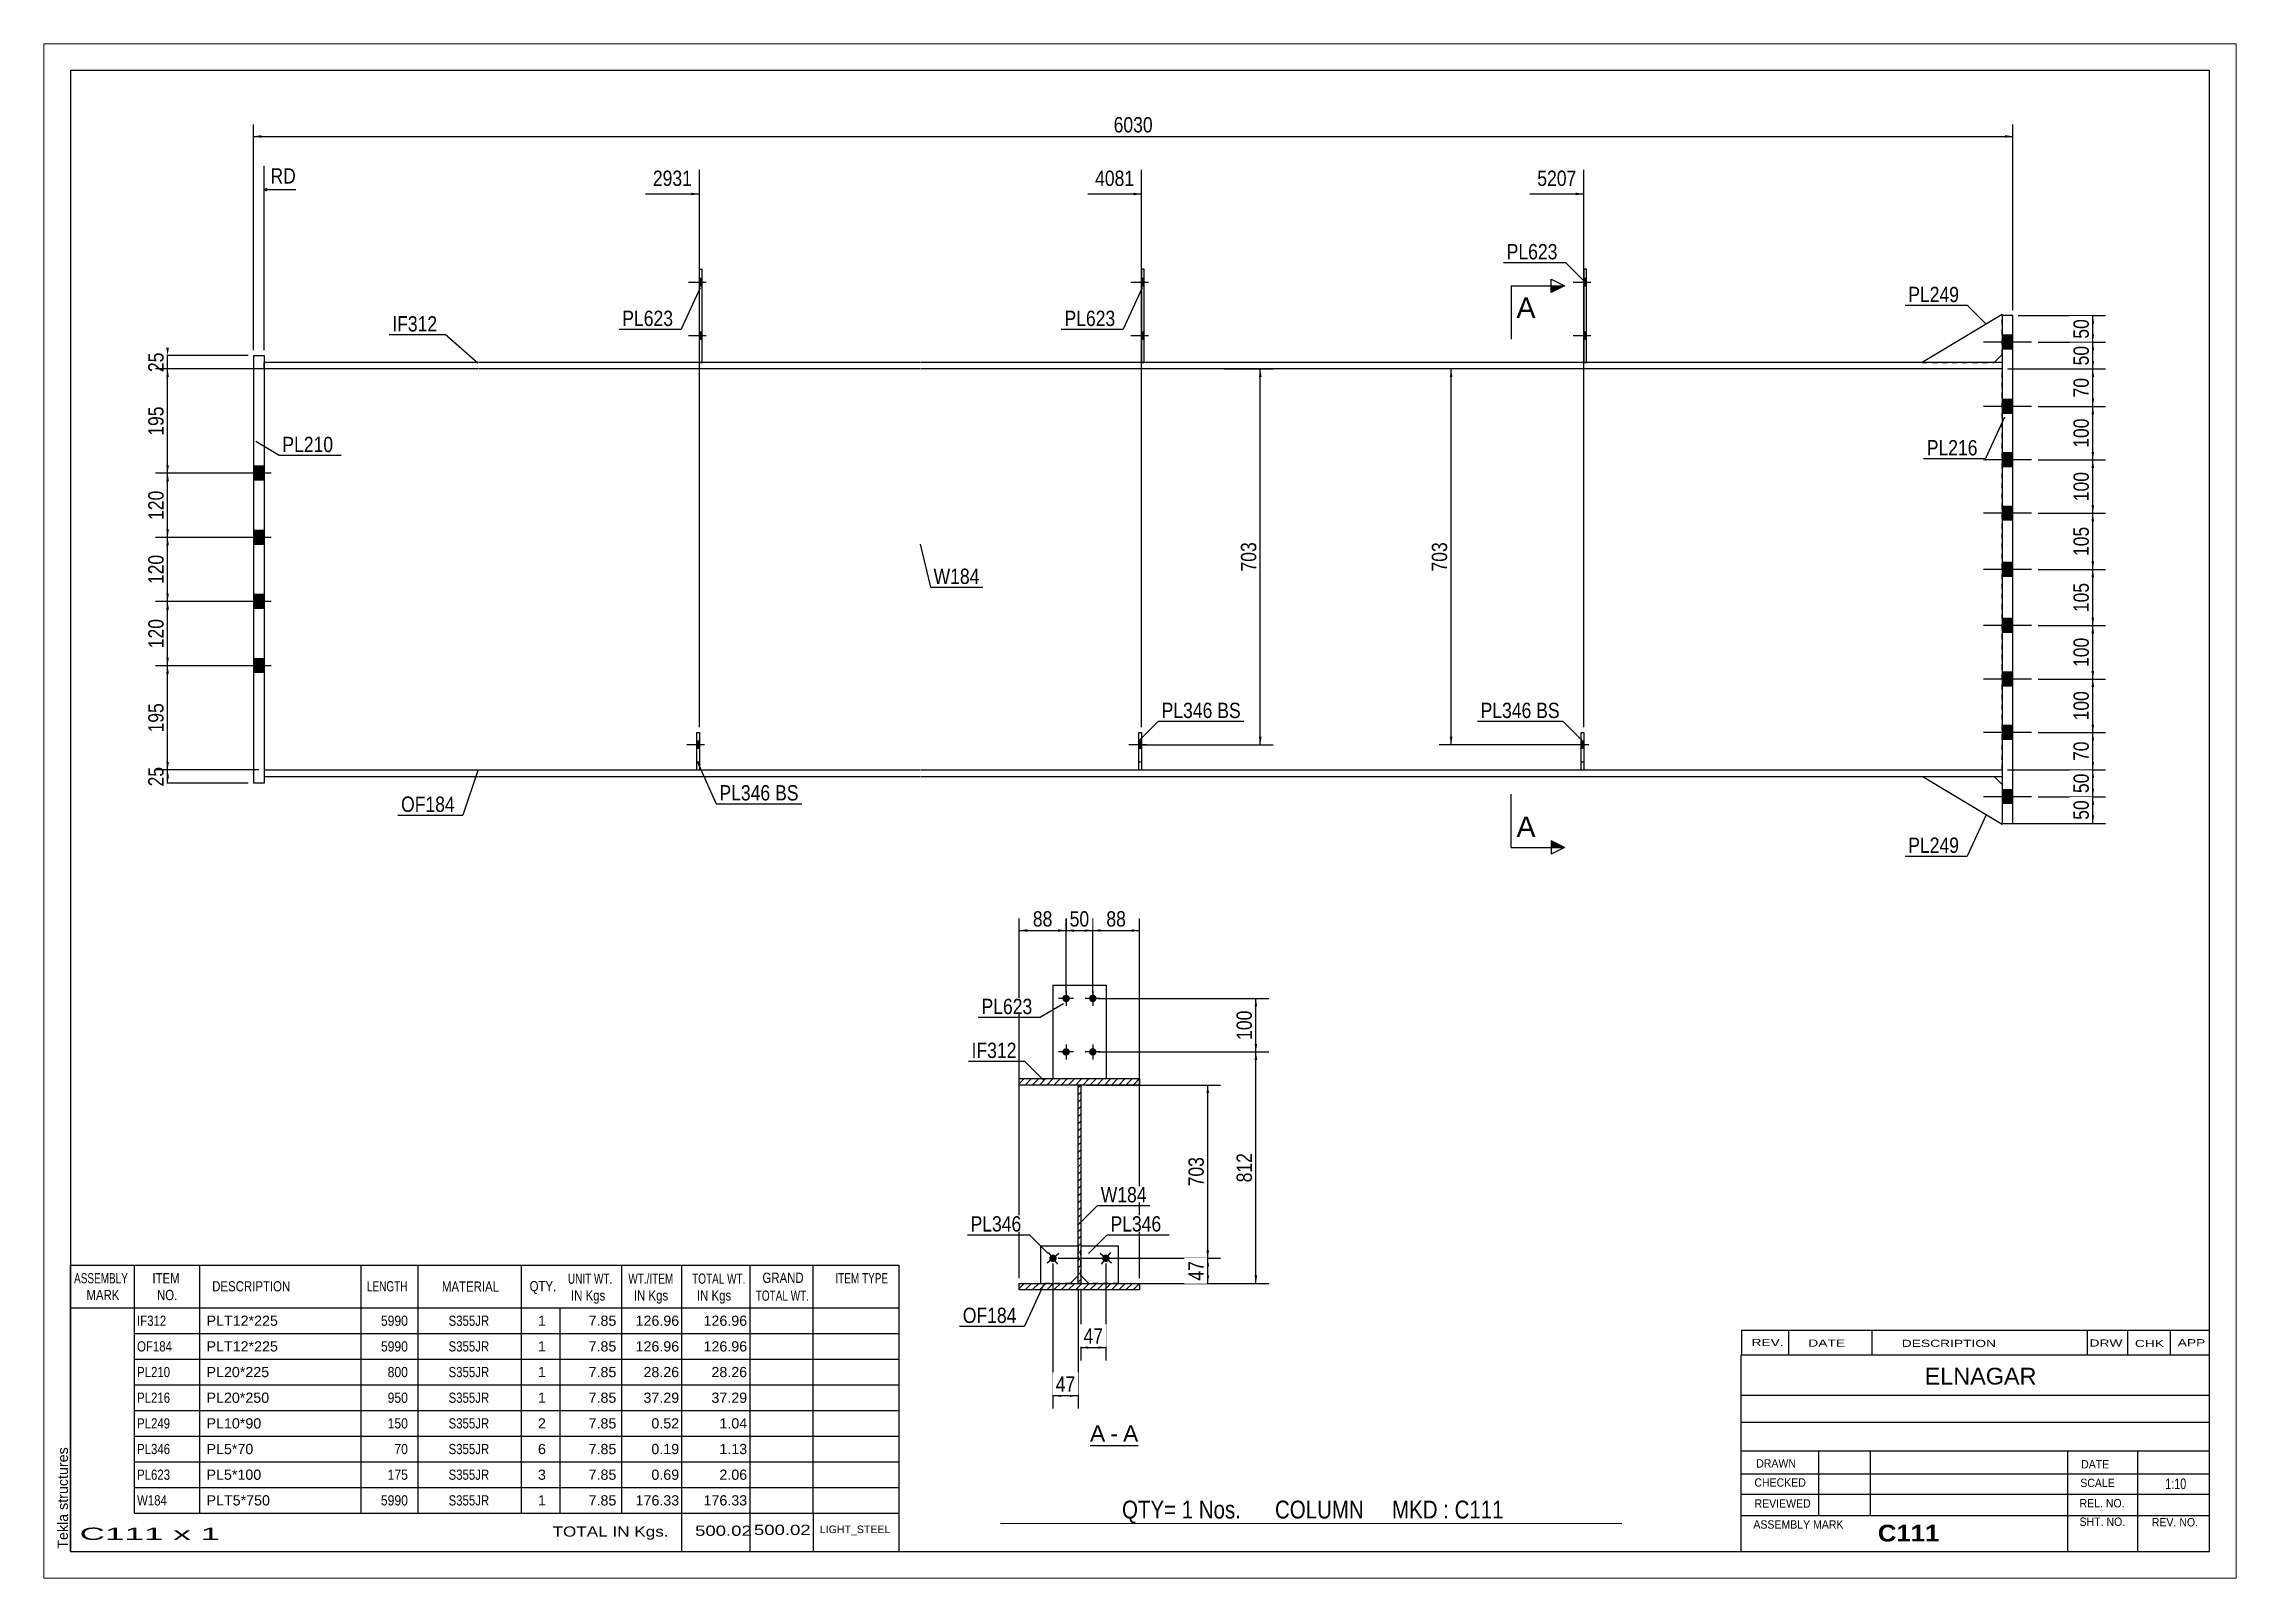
# Paper-space layout 'Layout1' of a CAD drawing. Header units: millimetres. Extents: x 0 to 410, y 0 to 287.
# The model-space entities are those that its viewports show. They can reach past a viewport. Long polylines and large blocks are cut down to what shows.
import ezdxf

# ---------------------------------------------------------------- set-up
doc = ezdxf.new("R2010")
doc.units = ezdxf.units.MM
doc.linetypes.add('DXK_LINE_DOT1', pattern=[1.8814, 0.9407, -0.9407])
doc.linetypes.add('DXK_LINE_DOT2', pattern=[3.9198, 1.9599, -1.9599])
doc.layers.add('Viewport layer', color=7, linetype='Continuous', plot=False)
doc.styles.add('Arial', font='ARIAL.TTF', dxfattribs={"height": 0.2})
doc.styles.add('Arial Bold', font='ARIALBD.TTF', dxfattribs={"height": 0.2})
doc.styles.add('Arial Narrow', font='ARIALN.TTF', dxfattribs={"height": 0.2})

# ---------------------------------------------------------------- blocks, each defined once
blk = doc.blocks.new('Unknown-627317361-1209')
at = {"color": 5, "linetype": 'Continuous'}
for p, q in [((64.31, 130.82), (-335.69, 130.82)), ((-335.69, 130.82), (-335.69, -146.18)), ((64.31, -146.18), (64.31, 130.82)), ((-335.69, -146.18), (64.31, -146.18))]:
    blk.add_line(p, q, dxfattribs=at)
at = {"color": 174, "linetype": 'Continuous', "style": 'Arial'}
blk.add_text('Tekla structures', height=1.9102, rotation=90, dxfattribs=at).set_placement((-336.19, -145.68))
blk = doc.blocks.new('Unknown-627317361-12 - 3288')
at = {"color": 7, "linetype": 'Continuous'}
blk.add_line((-145.04, -126.39), (-136.01, -126.39), dxfattribs=at)
at = {"color": 0, "linetype": 'Continuous'}
blk.add_wipeout([(-142.2, -125.64), (-142.2, -122.44), (-145.04, -122.44), (-145.04, -125.64)], dxfattribs=at)
blk.add_wipeout([(-139.82, -125.64), (-139.82, -122.44), (-141.24, -122.44), (-141.24, -125.64)], dxfattribs=at)
at = {"color": 96, "linetype": 'Continuous', "style": 'Arial'}
blk.add_text('A', height=3.06, dxfattribs=at).set_placement((-145.04, -125.64))
at = {"color": 0, "linetype": 'Continuous'}
blk.add_wipeout([(-136.01, -125.64), (-136.01, -122.44), (-138.86, -122.44), (-138.86, -125.64)], dxfattribs=at)
at = {"color": 96, "linetype": 'Continuous', "style": 'Arial'}
for s, p in [('A', (-138.86, -125.64)), ('-', (-141.24, -125.64))]:
    blk.add_text(s, height=3.06, dxfattribs=at).set_placement(p)
blk = doc.blocks.new('Part-627317361-1304 - 1261')
at = {"color": 2, "linetype": 'Continuous'}
for p, q in [((-53.2, 0), (-53.2, 7)), ((-53.2, 7), (-52.7, 7)), ((-52.7, 7), (-52.7, 0))]:
    blk.add_line(p, q, dxfattribs=at)
at = {"color": 7, "linetype": 'DXK_LINE_DOT1'}
blk.add_line((-53.2, 1.5), (-52.7, 1.5), dxfattribs=at)
blk = doc.blocks.new('Part-627317361-1456 - 1261')
at = {"color": 2, "linetype": 'Continuous'}
for p, q in [((-301.5, 77.5), (-299.5, 77.5)), ((-301.5, 77.5), (-301.5, -2.5)), ((-299.5, 77.5), (-299.5, -2.5)), ((-299.5, -2.5), (-301.5, -2.5))]:
    blk.add_line(p, q, dxfattribs=at)
blk = doc.blocks.new('Bolt-627317361-1264 - 1261')
at = {"linetype": 'Continuous'}
for points in [[(27.56, 78.7), (27.56, 81.3), (25.56, 81.3), (25.56, 78.7)], [(27.56, 78.7), (27.56, 81.3), (25.56, 81.3), (25.56, 78.7)], [(27.56, 66.7), (27.56, 69.3), (25.56, 69.3), (25.56, 66.7)], [(27.56, 66.7), (27.56, 69.3), (25.56, 69.3), (25.56, 66.7)], [(27.56, 56.7), (27.56, 59.3), (25.56, 59.3), (25.56, 56.7)], [(27.56, 56.7), (27.56, 59.3), (25.56, 59.3), (25.56, 56.7)], [(27.56, 46.7), (27.56, 49.3), (25.56, 49.3), (25.56, 46.7)], [(27.56, 46.7), (27.56, 49.3), (25.56, 49.3), (25.56, 46.7)], [(27.56, 36.2), (27.56, 38.8), (25.56, 38.8), (25.56, 36.2)], [(27.56, 36.2), (27.56, 38.8), (25.56, 38.8), (25.56, 36.2)], [(27.56, 25.7), (27.56, 28.3), (25.56, 28.3), (25.56, 25.7)], [(27.56, 25.7), (27.56, 28.3), (25.56, 28.3), (25.56, 25.7)], [(27.56, 15.7), (27.56, 18.3), (25.56, 18.3), (25.56, 15.7)], [(27.56, 15.7), (27.56, 18.3), (25.56, 18.3), (25.56, 15.7)], [(27.56, 5.7), (27.56, 8.3), (25.56, 8.3), (25.56, 5.7)], [(27.56, 5.7), (27.56, 8.3), (25.56, 8.3), (25.56, 5.7)], [(27.56, -6.3), (27.56, -3.7), (25.56, -3.7), (25.56, -6.3)], [(27.56, -6.3), (27.56, -3.7), (25.56, -3.7), (25.56, -6.3)]]:
    blk.add_hatch(color=3, dxfattribs=at).paths.add_polyline_path(points)
at = {"color": 3, "linetype": 'Continuous'}
for p, q in [((31.06, 80), (22.06, 80)), ((31.06, 80), (22.06, 80)), ((27.56, 81.3), (25.56, 81.3)), ((27.56, 81.3), (25.56, 81.3)), ((27.56, 78.7), (25.56, 78.7)), ((27.56, 78.7), (25.56, 78.7)), ((31.06, 68), (22.06, 68)), ((31.06, 68), (22.06, 68)), ((27.56, 69.3), (25.56, 69.3)), ((27.56, 69.3), (25.56, 69.3)), ((27.56, 66.7), (25.56, 66.7)), ((27.56, 66.7), (25.56, 66.7)), ((31.06, 58), (22.06, 58)), ((31.06, 58), (22.06, 58)), ((27.56, 59.3), (25.56, 59.3)), ((27.56, 59.3), (25.56, 59.3)), ((27.56, 56.7), (25.56, 56.7)), ((27.56, 56.7), (25.56, 56.7)), ((27.56, 49.3), (25.56, 49.3)), ((27.56, 49.3), (25.56, 49.3)), ((31.06, 48), (22.06, 48)), ((31.06, 48), (22.06, 48)), ((27.56, 46.7), (25.56, 46.7)), ((27.56, 46.7), (25.56, 46.7)), ((31.06, 37.5), (22.06, 37.5)), ((31.06, 37.5), (22.06, 37.5)), ((27.56, 38.8), (25.56, 38.8)), ((27.56, 38.8), (25.56, 38.8)), ((27.56, 36.2), (25.56, 36.2)), ((27.56, 36.2), (25.56, 36.2)), ((31.06, 27), (22.06, 27)), ((31.06, 27), (22.06, 27)), ((27.56, 28.3), (25.56, 28.3)), ((27.56, 28.3), (25.56, 28.3)), ((27.56, 25.7), (25.56, 25.7)), ((27.56, 25.7), (25.56, 25.7)), ((31.06, 17), (22.06, 17)), ((31.06, 17), (22.06, 17)), ((27.56, 18.3), (25.56, 18.3)), ((27.56, 18.3), (25.56, 18.3)), ((27.56, 15.7), (25.56, 15.7)), ((27.56, 15.7), (25.56, 15.7)), ((27.56, 8.3), (25.56, 8.3)), ((27.56, 8.3), (25.56, 8.3)), ((31.06, 7), (22.06, 7)), ((31.06, 7), (22.06, 7)), ((27.56, 5.7), (25.56, 5.7)), ((27.56, 5.7), (25.56, 5.7)), ((27.56, -3.7), (25.56, -3.7)), ((27.56, -3.7), (25.56, -3.7)), ((31.06, -5), (22.06, -5)), ((31.06, -5), (22.06, -5)), ((27.56, -6.3), (25.56, -6.3)), ((27.56, -6.3), (25.56, -6.3))]:
    blk.add_line(p, q, dxfattribs=at)
blk = doc.blocks.new('Part-627317361-1282 - 1261')
at = {"color": 7, "linetype": 'DXK_LINE_DOT1'}
for p, q in [((-259.5, 75), (-299.5, 75)), ((-299.5, 75), (-299.5, 0)), ((-176.8, 75), (-259.4, 75)), ((-94.1, 75), (-176.7, 75)), ((25.56, 75), (-94, 75)), ((25.56, 0), (25.56, 75)), ((-299.5, 0), (-259.5, 0)), ((-259.4, 0), (-176.8, 0)), ((-176.7, 0), (-94.1, 0)), ((-94, 0), (25.56, 0))]:
    blk.add_line(p, q, dxfattribs=at)
blk = doc.blocks.new('Bolt-627317361-1265 - 1261')
at = {"linetype": 'Continuous'}
for points in [[(-299.5, 54.2), (-299.5, 56.8), (-301.5, 56.8), (-301.5, 54.2)], [(-299.5, 54.2), (-299.5, 56.8), (-301.5, 56.8), (-301.5, 54.2)], [(-299.5, 42.2), (-299.5, 44.8), (-301.5, 44.8), (-301.5, 42.2)], [(-299.5, 42.2), (-299.5, 44.8), (-301.5, 44.8), (-301.5, 42.2)], [(-299.5, 30.2), (-299.5, 32.8), (-301.5, 32.8), (-301.5, 30.2)], [(-299.5, 30.2), (-299.5, 32.8), (-301.5, 32.8), (-301.5, 30.2)], [(-299.5, 18.2), (-299.5, 20.8), (-301.5, 20.8), (-301.5, 18.2)], [(-299.5, 18.2), (-299.5, 20.8), (-301.5, 20.8), (-301.5, 18.2)]]:
    blk.add_hatch(color=3, dxfattribs=at).paths.add_polyline_path(points)
at = {"color": 3, "linetype": 'Continuous'}
for p, q in [((-299.5, 56.8), (-301.5, 56.8)), ((-299.5, 56.8), (-301.5, 56.8)), ((-298.2, 55.5), (-301.5, 55.5)), ((-298.2, 55.5), (-301.5, 55.5)), ((-299.5, 54.2), (-301.5, 54.2)), ((-299.5, 54.2), (-301.5, 54.2)), ((-299.5, 44.8), (-301.5, 44.8)), ((-299.5, 44.8), (-301.5, 44.8)), ((-298.2, 43.5), (-301.5, 43.5)), ((-298.2, 43.5), (-301.5, 43.5)), ((-299.5, 42.2), (-301.5, 42.2)), ((-299.5, 42.2), (-301.5, 42.2)), ((-299.5, 32.8), (-301.5, 32.8)), ((-299.5, 32.8), (-301.5, 32.8)), ((-298.2, 31.5), (-301.5, 31.5)), ((-298.2, 31.5), (-301.5, 31.5)), ((-299.5, 30.2), (-301.5, 30.2)), ((-299.5, 30.2), (-301.5, 30.2)), ((-299.5, 20.8), (-301.5, 20.8)), ((-299.5, 20.8), (-301.5, 20.8)), ((-298.2, 19.5), (-301.5, 19.5)), ((-298.2, 19.5), (-301.5, 19.5)), ((-299.5, 18.2), (-301.5, 18.2)), ((-299.5, 18.2), (-301.5, 18.2))]:
    blk.add_line(p, q, dxfattribs=at)
blk = doc.blocks.new('Part-627317361-1390 - 1261')
at = {"color": 2, "linetype": 'Continuous'}
for p, q in [((25.56, -10.2), (10.56, -1.2)), ((24.06, -1.2), (25.56, -2.7)), ((25.56, -10.2), (25.56, -10))]:
    blk.add_line(p, q, dxfattribs=at)
at = {"color": 7, "linetype": 'DXK_LINE_DOT1'}
for p, q in [((10.56, -1.2), (24.06, -1.2)), ((25.56, -2.7), (25.56, -10))]:
    blk.add_line(p, q, dxfattribs=at)
blk = doc.blocks.new('Part-627317361-1326 - 1261')
at = {"color": 7, "linetype": 'DXK_LINE_DOT1'}
for p, q in [((-53.2, 0), (-53.2, 7)), ((-53.2, 7), (-52.7, 7)), ((-52.7, 7), (-52.7, 0))]:
    blk.add_line(p, q, dxfattribs=at)
blk = doc.blocks.new('Part-627317361-1331 - 1261')
at = {"color": 2, "linetype": 'Continuous'}
for p, q in [((-135.9, 0), (-135.9, 7)), ((-135.9, 7), (-135.4, 7)), ((-135.4, 7), (-135.4, 0))]:
    blk.add_line(p, q, dxfattribs=at)
at = {"color": 7, "linetype": 'DXK_LINE_DOT1'}
blk.add_line((-135.9, 1.5), (-135.4, 1.5), dxfattribs=at)
blk = doc.blocks.new('Part-627317361-1336 - 1261')
at = {"color": 7, "linetype": 'DXK_LINE_DOT1'}
for p, q in [((-135.9, 0), (-135.9, 7)), ((-135.9, 7), (-135.4, 7)), ((-135.4, 7), (-135.4, 0))]:
    blk.add_line(p, q, dxfattribs=at)
blk = doc.blocks.new('Bolt-627317361-1482 - 1261')
at = {"linetype": 'Continuous'}
blk.add_hatch(color=3, dxfattribs=at).paths.add_polyline_path([(-135.4, 4), (-135.4, 5.4), (-135.9, 5.4), (-135.9, 4)])
at = {"color": 3, "linetype": 'Continuous'}
for p, q in [((-134.45, 4.7), (-137.75, 4.7)), ((-135.4, 5.4), (-135.9, 5.4)), ((-135.4, 4), (-135.9, 4))]:
    blk.add_line(p, q, dxfattribs=at)
blk = doc.blocks.new('Part-627317361-4008 - 1261')
at = {"color": 2, "linetype": 'Continuous'}
for p, q in [((-218.6, 0), (-218.6, 7)), ((-218.6, 7), (-218.1, 7)), ((-218.1, 7), (-218.1, 0))]:
    blk.add_line(p, q, dxfattribs=at)
blk = doc.blocks.new('Part-627317361-1358 - 1261')
at = {"color": 2, "linetype": 'Continuous'}
for p, q in [((-134.9, 93.7), (-135.4, 93.7)), ((-135.4, 93.7), (-135.4, 76.2)), ((-134.9, 76.2), (-134.9, 93.7))]:
    blk.add_line(p, q, dxfattribs=at)
at = {"color": 7, "linetype": 'DXK_LINE_DOT1'}
blk.add_line((-135.4, 76.2), (-134.9, 76.2), dxfattribs=at)
blk = doc.blocks.new('Part-627317361-1363 - 1261')
at = {"color": 2, "linetype": 'Continuous'}
for p, q in [((-52.2, 93.7), (-52.7, 93.7)), ((-52.7, 93.7), (-52.7, 76.2)), ((-52.2, 76.2), (-52.2, 93.7))]:
    blk.add_line(p, q, dxfattribs=at)
at = {"color": 7, "linetype": 'DXK_LINE_DOT1'}
blk.add_line((-52.7, 76.2), (-52.2, 76.2), dxfattribs=at)
blk = doc.blocks.new('Bolt-627317361-4011 - 1261')
at = {"linetype": 'Continuous'}
for points in [[(-217.6, 90.5), (-217.6, 91.9), (-218.1, 91.9), (-218.1, 90.5)], [(-217.6, 90.5), (-217.6, 91.9), (-218.1, 91.9), (-218.1, 90.5)], [(-217.6, 80.5), (-217.6, 81.9), (-218.1, 81.9), (-218.1, 80.5)], [(-217.6, 80.5), (-217.6, 81.9), (-218.1, 81.9), (-218.1, 80.5)]]:
    blk.add_hatch(color=3, dxfattribs=at).paths.add_polyline_path(points)
at = {"color": 3, "linetype": 'Continuous'}
for p, q in [((-216.8, 91.2), (-220.1, 91.2)), ((-216.8, 91.2), (-220.1, 91.2)), ((-217.6, 91.9), (-218.1, 91.9)), ((-217.6, 91.9), (-218.1, 91.9)), ((-217.6, 90.5), (-218.1, 90.5)), ((-217.6, 90.5), (-218.1, 90.5)), ((-216.8, 81.2), (-220.1, 81.2)), ((-216.8, 81.2), (-220.1, 81.2)), ((-217.6, 81.9), (-218.1, 81.9)), ((-217.6, 81.9), (-218.1, 81.9)), ((-217.6, 80.5), (-218.1, 80.5)), ((-217.6, 80.5), (-218.1, 80.5))]:
    blk.add_line(p, q, dxfattribs=at)
blk = doc.blocks.new('Part-627317361-1385 - 1261')
at = {"color": 2, "linetype": 'Continuous'}
for p, q in [((25.56, 85.2), (10.56, 76.2)), ((25.56, 85.2), (25.56, 85)), ((24.06, 76.2), (25.56, 77.7))]:
    blk.add_line(p, q, dxfattribs=at)
at = {"color": 7, "linetype": 'DXK_LINE_DOT1'}
for p, q in [((25.56, 77.7), (25.56, 85)), ((10.56, 76.2), (24.06, 76.2))]:
    blk.add_line(p, q, dxfattribs=at)
blk = doc.blocks.new('Part-627317361-1412 - 1261')
at = {"color": 2, "linetype": 'Continuous'}
for p, q in [((25.56, 85), (25.56, -10)), ((27.56, 85), (25.56, 85)), ((27.56, -10), (27.56, 85)), ((25.56, -10), (27.56, -10))]:
    blk.add_line(p, q, dxfattribs=at)
blk = doc.blocks.new('Part-627317361-1434 - 1261')
at = {"color": 2, "linetype": 'Continuous'}
for p, q in [((-259.5, 76.2), (-299.5, 76.2)), ((-299.5, 75), (-299.5, 76.2)), ((-259.5, 75), (-299.5, 75)), ((-176.8, 76.2), (-259.4, 76.2)), ((-176.8, 75), (-259.4, 75)), ((-94.1, 76.2), (-176.7, 76.2)), ((-94.1, 75), (-176.7, 75)), ((25.56, 76.2), (-94, 76.2)), ((25.56, 75), (-94, 75))]:
    blk.add_line(p, q, dxfattribs=at)
at = {"color": 7, "linetype": 'DXK_LINE_DOT1'}
blk.add_line((25.56, 76.2), (25.56, 75), dxfattribs=at)
blk = doc.blocks.new('Part-627317361-4004 - 1261')
at = {"color": 2, "linetype": 'Continuous'}
for p, q in [((-218.1, 76.2), (-218.1, 93.7)), ((-218.1, 93.7), (-217.6, 93.7)), ((-217.6, 76.2), (-217.6, 93.7))]:
    blk.add_line(p, q, dxfattribs=at)
at = {"color": 7, "linetype": 'DXK_LINE_DOT1'}
blk.add_line((-218.1, 76.2), (-217.6, 76.2), dxfattribs=at)
blk = doc.blocks.new('Part-627317361-1478 - 1261')
at = {"color": 2, "linetype": 'Continuous'}
for p, q in [((-299.5, 0), (-259.5, 0)), ((-299.5, 0), (-299.5, -1.2)), ((-299.5, -1.2), (-259.5, -1.2)), ((-259.4, 0), (-176.8, 0)), ((-259.4, -1.2), (-176.8, -1.2)), ((-176.7, 0), (-94.1, 0)), ((-176.7, -1.2), (-94.1, -1.2)), ((-94, 0), (25.56, 0)), ((-94, -1.2), (25.56, -1.2))]:
    blk.add_line(p, q, dxfattribs=at)
at = {"color": 7, "linetype": 'DXK_LINE_DOT1'}
blk.add_line((25.56, 0), (25.56, -1.2), dxfattribs=at)
blk = doc.blocks.new('Bolt-627317361-1479 - 1261')
at = {"linetype": 'Continuous'}
for points in [[(-52.2, 90.5), (-52.2, 91.9), (-52.7, 91.9), (-52.7, 90.5)], [(-52.2, 90.5), (-52.2, 91.9), (-52.7, 91.9), (-52.7, 90.5)], [(-52.2, 80.5), (-52.2, 81.9), (-52.7, 81.9), (-52.7, 80.5)], [(-52.2, 80.5), (-52.2, 81.9), (-52.7, 81.9), (-52.7, 80.5)]]:
    blk.add_hatch(color=3, dxfattribs=at).paths.add_polyline_path(points)
at = {"color": 3, "linetype": 'Continuous'}
for p, q in [((-51.4, 91.2), (-54.7, 91.2)), ((-51.4, 91.2), (-54.7, 91.2)), ((-52.2, 91.9), (-52.7, 91.9)), ((-52.2, 91.9), (-52.7, 91.9)), ((-52.2, 90.5), (-52.7, 90.5)), ((-52.2, 90.5), (-52.7, 90.5)), ((-51.4, 81.2), (-54.7, 81.2)), ((-51.4, 81.2), (-54.7, 81.2)), ((-52.2, 81.9), (-52.7, 81.9)), ((-52.2, 81.9), (-52.7, 81.9)), ((-52.2, 80.5), (-52.7, 80.5)), ((-52.2, 80.5), (-52.7, 80.5))]:
    blk.add_line(p, q, dxfattribs=at)
blk = doc.blocks.new('Bolt-627317361-1480 - 1261')
at = {"linetype": 'Continuous'}
for points in [[(-134.9, 90.5), (-134.9, 91.9), (-135.4, 91.9), (-135.4, 90.5)], [(-134.9, 90.5), (-134.9, 91.9), (-135.4, 91.9), (-135.4, 90.5)], [(-134.9, 80.5), (-134.9, 81.9), (-135.4, 81.9), (-135.4, 80.5)], [(-134.9, 80.5), (-134.9, 81.9), (-135.4, 81.9), (-135.4, 80.5)]]:
    blk.add_hatch(color=3, dxfattribs=at).paths.add_polyline_path(points)
at = {"color": 3, "linetype": 'Continuous'}
for p, q in [((-134.1, 91.2), (-137.4, 91.2)), ((-134.1, 91.2), (-137.4, 91.2)), ((-134.9, 91.9), (-135.4, 91.9)), ((-134.9, 91.9), (-135.4, 91.9)), ((-134.9, 90.5), (-135.4, 90.5)), ((-134.9, 90.5), (-135.4, 90.5)), ((-134.1, 81.2), (-137.4, 81.2)), ((-134.1, 81.2), (-137.4, 81.2)), ((-134.9, 81.9), (-135.4, 81.9)), ((-134.9, 81.9), (-135.4, 81.9)), ((-134.9, 80.5), (-135.4, 80.5)), ((-134.9, 80.5), (-135.4, 80.5))]:
    blk.add_line(p, q, dxfattribs=at)
blk = doc.blocks.new('Bolt-627317361-1481 - 1261')
at = {"color": 3, "linetype": 'DXK_LINE_DOT2'}
for p, q in [((-134.45, 4.7), (-137.75, 4.7)), ((-135.4, 5.4), (-135.9, 5.4)), ((-135.4, 4), (-135.9, 4))]:
    blk.add_line(p, q, dxfattribs=at)
blk = doc.blocks.new('Bolt-627317361-1483 - 1261')
at = {"color": 3, "linetype": 'DXK_LINE_DOT2'}
for p, q in [((-51.75, 4.7), (-55.05, 4.7)), ((-52.7, 5.4), (-53.2, 5.4)), ((-52.7, 4), (-53.2, 4))]:
    blk.add_line(p, q, dxfattribs=at)
blk = doc.blocks.new('Bolt-627317361-1484 - 1261')
at = {"linetype": 'Continuous'}
blk.add_hatch(color=3, dxfattribs=at).paths.add_polyline_path([(-52.7, 4), (-52.7, 5.4), (-53.2, 5.4), (-53.2, 4)])
at = {"color": 3, "linetype": 'Continuous'}
for p, q in [((-51.75, 4.7), (-55.05, 4.7)), ((-52.7, 5.4), (-53.2, 5.4)), ((-52.7, 4), (-53.2, 4))]:
    blk.add_line(p, q, dxfattribs=at)
blk = doc.blocks.new('Part-627317361-4005 - 1261')
at = {"color": 7, "linetype": 'DXK_LINE_DOT1'}
for p, q in [((-218.6, 0), (-218.6, 7)), ((-218.6, 7), (-218.1, 7)), ((-218.1, 7), (-218.1, 0)), ((-218.6, 1.5), (-218.1, 1.5))]:
    blk.add_line(p, q, dxfattribs=at)
blk = doc.blocks.new('Bolt-627317361-4012 - 1261')
at = {"color": 3, "linetype": 'DXK_LINE_DOT2'}
for p, q in [((-217.15, 4.7), (-220.45, 4.7)), ((-218.1, 5.4), (-218.6, 5.4)), ((-218.1, 4), (-218.6, 4))]:
    blk.add_line(p, q, dxfattribs=at)
blk = doc.blocks.new('Bolt-627317361-4015 - 1261')
at = {"linetype": 'Continuous'}
blk.add_hatch(color=3, dxfattribs=at).paths.add_polyline_path([(-218.1, 4), (-218.1, 5.4), (-218.6, 5.4), (-218.6, 4)])
at = {"color": 3, "linetype": 'Continuous'}
for p, q in [((-217.15, 4.7), (-220.45, 4.7)), ((-218.1, 5.4), (-218.6, 5.4)), ((-218.1, 4), (-218.6, 4))]:
    blk.add_line(p, q, dxfattribs=at)
blk = doc.blocks.new('Part-627317361-3304 - 3288')
at = {"color": 2, "linetype": 'Continuous'}
for p, q in [((-146.77, -89.04), (-139.77, -89.04)), ((-139.77, -89.04), (-139.77, -96.04)), ((-145.27, -96.04), (-146.77, -94.54))]:
    blk.add_line(p, q, dxfattribs=at)
at = {"color": 7, "linetype": 'DXK_LINE_DOT1'}
for p, q in [((-146.77, -94.54), (-146.77, -89.04)), ((-139.77, -96.04), (-145.27, -96.04))]:
    blk.add_line(p, q, dxfattribs=at)
blk = doc.blocks.new('Part-627317361-3313 - 3288')
at = {"linetype": 'Continuous'}
h = blk.add_hatch(dxfattribs=at)
h.set_pattern_fill('', scale=0.3, style=0, pattern_type=0)
h.set_pattern_definition([(45, (-146.7743, -58.9437), (-0.67352, 0.67352), [])])
h.paths.add_polyline_path([(-146.77, -96.04), (-146.77, -58.94), (-147.27, -58.94), (-147.27, -96.04)])
at = {"color": 2, "linetype": 'Continuous'}
for p, q in [((-147.27, -73.94), (-147.27, -58.94)), ((-147.27, -58.94), (-146.77, -58.94)), ((-146.77, -58.94), (-146.77, -73.94)), ((-147.27, -96.04), (-147.27, -74.04)), ((-146.77, -74.04), (-146.77, -96.04)), ((-146.77, -96.04), (-147.27, -96.04))]:
    blk.add_line(p, q, dxfattribs=at)
blk = doc.blocks.new('Part-627317361-3289 - 3288')
at = {"linetype": 'Continuous'}
h = blk.add_hatch(dxfattribs=at)
h.set_pattern_fill('', scale=0.3, style=0, pattern_type=0)
h.set_pattern_definition([(45, (-135.7743, -96.0437), (-0.67352, 0.67352), [])])
h.paths.add_polyline_path([(-135.77, -97.24), (-135.77, -96.04), (-158.27, -96.04), (-158.27, -97.24)])
at = {"color": 2, "linetype": 'Continuous'}
for p, q in [((-158.27, -97.24), (-158.27, -96.04)), ((-158.27, -96.04), (-135.77, -96.04)), ((-135.77, -97.24), (-158.27, -97.24)), ((-135.77, -96.04), (-135.77, -97.24))]:
    blk.add_line(p, q, dxfattribs=at)
blk = doc.blocks.new('Part-627317361-3290 - 3288')
at = {"linetype": 'Continuous'}
h = blk.add_hatch(dxfattribs=at)
h.set_pattern_fill('', scale=0.3, style=0, pattern_type=0)
h.set_pattern_definition([(45, (-135.7743, -57.7437), (-0.67352, 0.67352), [])])
h.paths.add_polyline_path([(-135.77, -58.94), (-135.77, -57.74), (-158.27, -57.74), (-158.27, -58.94)])
at = {"color": 2, "linetype": 'Continuous'}
for p, q in [((-158.27, -58.94), (-158.27, -57.74)), ((-158.27, -57.74), (-135.77, -57.74)), ((-135.77, -58.94), (-158.27, -58.94)), ((-135.77, -57.74), (-135.77, -58.94))]:
    blk.add_line(p, q, dxfattribs=at)
blk = doc.blocks.new('Part-627317361-3299 - 3288')
at = {"color": 2, "linetype": 'Continuous'}
for p, q in [((-152.02, -40.24), (-142.02, -40.24)), ((-152.02, -40.24), (-152.02, -57.74)), ((-142.02, -40.24), (-142.02, -57.74))]:
    blk.add_line(p, q, dxfattribs=at)
at = {"color": 7, "linetype": 'DXK_LINE_DOT1'}
blk.add_line((-152.02, -57.74), (-142.02, -57.74), dxfattribs=at)
blk = doc.blocks.new('Part-627317361-3301 - 3288')
at = {"color": 2, "linetype": 'Continuous'}
for p, q in [((-154.27, -89.04), (-147.27, -89.04)), ((-154.27, -89.04), (-154.27, -96.04)), ((-147.27, -94.54), (-148.77, -96.04))]:
    blk.add_line(p, q, dxfattribs=at)
at = {"color": 7, "linetype": 'DXK_LINE_DOT1'}
for p, q in [((-147.27, -89.04), (-147.27, -94.54)), ((-148.77, -96.04), (-154.27, -96.04))]:
    blk.add_line(p, q, dxfattribs=at)
blk = doc.blocks.new('Bolt-627317361-3318 - 3288')
at = {"linetype": 'Continuous'}
for points in [[(-148.82, -42.74, -1), (-150.22, -42.74, -1)], [(-143.82, -42.74, -1), (-145.22, -42.74, -1)], [(-148.82, -52.74, -1), (-150.22, -52.74, -1)], [(-143.82, -52.74, -1), (-145.22, -52.74, -1)]]:
    blk.add_hatch(color=3, dxfattribs=at).paths.add_polyline_path(points)
at = {"color": 3, "linetype": 'Continuous'}
for p, q in [((-148.12, -42.74), (-150.92, -42.74)), ((-149.52, -41.34), (-149.52, -44.14)), ((-143.12, -42.74), (-145.92, -42.74)), ((-144.52, -41.34), (-144.52, -44.14)), ((-148.12, -52.74), (-150.92, -52.74)), ((-149.52, -51.34), (-149.52, -54.14)), ((-143.12, -52.74), (-145.92, -52.74)), ((-144.52, -51.34), (-144.52, -54.14))]:
    blk.add_line(p, q, dxfattribs=at)
blk = doc.blocks.new('Bolt-627317361-3320 - 3288')
at = {"linetype": 'Continuous'}
blk.add_hatch(color=3, dxfattribs=at).paths.add_polyline_path([(-151.43, -90.9, -1), (-152.52, -91.79, -1)])
at = {"color": 3, "linetype": 'Continuous'}
for p, q in [((-150.89, -90.46), (-153.06, -92.23)), ((-152.86, -90.26), (-151.09, -92.43))]:
    blk.add_line(p, q, dxfattribs=at)
blk = doc.blocks.new('Bolt-627317361-3323 - 3288')
at = {"linetype": 'Continuous'}
blk.add_hatch(color=3, dxfattribs=at).paths.add_polyline_path([(-141.53, -91.79, -1), (-142.62, -90.9, -1)])
at = {"color": 3, "linetype": 'Continuous'}
for p, q in [((-140.99, -92.23), (-143.16, -90.46)), ((-141.19, -90.26), (-142.96, -92.43))]:
    blk.add_line(p, q, dxfattribs=at)
blk = doc.blocks.new('StraightDimension-627317361-3912 - 1261')
at = {"linetype": 'Continuous'}
for points in [[(42.25, 36), (42.5, 37.5), (42.75, 36)], [(42.75, 28.5), (42.5, 27), (42.25, 28.5)]]:
    blk.add_hatch(color=7, dxfattribs=at).paths.add_polyline_path(points)
at = {"color": 7, "linetype": 'Continuous'}
for p, q in [((32.31, 37.5), (44.9, 37.5)), ((42.5, 27), (42.5, 37.5)), ((32.31, 27), (44.9, 27))]:
    blk.add_line(p, q, dxfattribs=at)
at = {"color": 0}
blk.add_wipeout([(42.35, 35.59), (38.15, 35.59), (38.15, 28.91), (42.35, 28.91)], dxfattribs=at)
at = {"color": 3, "style": 'Arial Narrow'}
blk.add_text('105', height=2.863, rotation=90.0002, dxfattribs=at).set_placement((41.75, 29.51))
blk = doc.blocks.new('StraightDimension-627317361-2691 - 1261')
at = {"linetype": 'Continuous'}
for points in [[(-317.8, 54), (-317.55, 55.5), (-317.3, 54)], [(-317.3, 45), (-317.55, 43.5), (-317.8, 45)]]:
    blk.add_hatch(color=7, dxfattribs=at).paths.add_polyline_path(points)
at = {"color": 7, "linetype": 'Continuous'}
for p, q in [((-299, 55.5), (-319.8, 55.5)), ((-317.55, 43.5), (-317.55, 55.5)), ((-299, 43.5), (-319.8, 43.5))]:
    blk.add_line(p, q, dxfattribs=at)
at = {"color": 0}
blk.add_wipeout([(-317.7, 52.84), (-321.9, 52.84), (-321.9, 46.16), (-317.7, 46.16)], dxfattribs=at)
at = {"color": 3, "style": 'Arial Narrow'}
blk.add_text('120', height=2.863, rotation=90.0002, dxfattribs=at).set_placement((-318.3, 46.76))
blk = doc.blocks.new('StraightDimension-627317361-1546 - 1261')
at = {"linetype": 'Continuous'}
for points in [[(-317.8, -1.5), (-317.55, 0), (-317.3, -1.5)], [(-317.3, -1), (-317.55, -2.5), (-317.8, -1)]]:
    blk.add_hatch(color=7, dxfattribs=at).paths.add_polyline_path(points)
at = {"color": 7, "linetype": 'Continuous'}
for p, q in [((-300.5, 0), (-319.8, 0)), ((-302.5, -2.5), (-319.8, -2.5)), ((-317.55, -2.5), (-317.55, 0))]:
    blk.add_line(p, q, dxfattribs=at)
at = {"color": 0}
blk.add_wipeout([(-317.7, 1.18), (-321.9, 1.18), (-321.9, -3.68), (-317.7, -3.68)], dxfattribs=at)
at = {"color": 3, "style": 'Arial Narrow'}
blk.add_text('25', height=2.863, rotation=90.0002, dxfattribs=at).set_placement((-318.3, -3.08))
blk = doc.blocks.new('StraightDimension-627317361-3909 - 1261')
at = {"linetype": 'Continuous'}
for points in [[(42.25, 66.5), (42.5, 68), (42.75, 66.5)], [(42.75, 59.5), (42.5, 58), (42.25, 59.5)]]:
    blk.add_hatch(color=7, dxfattribs=at).paths.add_polyline_path(points)
at = {"color": 7, "linetype": 'Continuous'}
for p, q in [((32.31, 68), (44.9, 68)), ((42.5, 58), (42.5, 68)), ((32.31, 58), (44.9, 58))]:
    blk.add_line(p, q, dxfattribs=at)
at = {"color": 0}
blk.add_wipeout([(42.35, 66.34), (38.15, 66.34), (38.15, 59.66), (42.35, 59.66)], dxfattribs=at)
at = {"color": 3, "style": 'Arial Narrow'}
blk.add_text('100', height=2.863, rotation=90.0002, dxfattribs=at).set_placement((41.75, 60.26))
blk = doc.blocks.new('StraightDimension-627317361-1558 - 1261')
at = {"linetype": 'Continuous'}
for points in [[(-317.8, 18), (-317.55, 19.5), (-317.3, 18)], [(-317.3, 1.5), (-317.55, 0), (-317.8, 1.5)]]:
    blk.add_hatch(color=7, dxfattribs=at).paths.add_polyline_path(points)
at = {"color": 7, "linetype": 'Continuous'}
for p, q in [((-299, 19.5), (-319.8, 19.5)), ((-317.55, 0), (-317.55, 19.5)), ((-300.5, 0), (-319.8, 0))]:
    blk.add_line(p, q, dxfattribs=at)
at = {"color": 0}
blk.add_wipeout([(-317.7, 13.09), (-321.9, 13.09), (-321.9, 6.41), (-317.7, 6.41)], dxfattribs=at)
at = {"color": 3, "style": 'Arial Narrow'}
blk.add_text('195', height=2.863, rotation=90.0002, dxfattribs=at).set_placement((-318.3, 7.01))
blk = doc.blocks.new('StraightDimension-627317361-1536 - 1261')
at = {"linetype": 'Continuous'}
for points in [[(-317.3, 79), (-317.55, 77.5), (-317.8, 79)], [(-317.8, 73.5), (-317.55, 75), (-317.3, 73.5)]]:
    blk.add_hatch(color=7, dxfattribs=at).paths.add_polyline_path(points)
at = {"color": 7, "linetype": 'Continuous'}
for p, q in [((-302.5, 77.5), (-319.8, 77.5)), ((-299, 75), (-319.8, 75)), ((-317.55, 75), (-317.55, 77.5))]:
    blk.add_line(p, q, dxfattribs=at)
at = {"color": 0}
blk.add_wipeout([(-317.7, 78.68), (-321.9, 78.68), (-321.9, 73.82), (-317.7, 73.82)], dxfattribs=at)
at = {"color": 3, "style": 'Arial Narrow'}
blk.add_text('25', height=2.863, rotation=90.0002, dxfattribs=at).set_placement((-318.3, 74.42))
blk = doc.blocks.new('StraightDimension-627317361-3913 - 1261')
at = {"linetype": 'Continuous'}
for points in [[(42.25, 25.5), (42.5, 27), (42.75, 25.5)], [(42.75, 18.5), (42.5, 17), (42.25, 18.5)]]:
    blk.add_hatch(color=7, dxfattribs=at).paths.add_polyline_path(points)
at = {"color": 7, "linetype": 'Continuous'}
for p, q in [((32.31, 27), (44.9, 27)), ((42.5, 17), (42.5, 27)), ((32.31, 17), (44.9, 17))]:
    blk.add_line(p, q, dxfattribs=at)
at = {"color": 0}
blk.add_wipeout([(42.35, 25.34), (38.15, 25.34), (38.15, 18.66), (42.35, 18.66)], dxfattribs=at)
at = {"color": 3, "style": 'Arial Narrow'}
blk.add_text('100', height=2.863, rotation=90.0002, dxfattribs=at).set_placement((41.75, 19.26))
blk = doc.blocks.new('StraightDimension-627317361-1521 - 1261')
at = {"linetype": 'Continuous'}
for points in [[(-317.8, 73.5), (-317.55, 75), (-317.3, 73.5)], [(-317.3, 57), (-317.55, 55.5), (-317.8, 57)]]:
    blk.add_hatch(color=7, dxfattribs=at).paths.add_polyline_path(points)
at = {"color": 7, "linetype": 'Continuous'}
for p, q in [((-299, 75), (-319.8, 75)), ((-317.55, 55.5), (-317.55, 75)), ((-299, 55.5), (-319.8, 55.5))]:
    blk.add_line(p, q, dxfattribs=at)
at = {"color": 0}
blk.add_wipeout([(-317.7, 68.59), (-321.9, 68.59), (-321.9, 61.91), (-317.7, 61.91)], dxfattribs=at)
at = {"color": 3, "style": 'Arial Narrow'}
blk.add_text('195', height=2.863, rotation=90.0002, dxfattribs=at).set_placement((-318.3, 62.51))
blk = doc.blocks.new('StraightDimension-627317361-1678 - 1261')
at = {"linetype": 'Continuous'}
for points in [[(-300, 118.25), (-301.5, 118.5), (-300, 118.75)], [(26.06, 118.75), (27.56, 118.5), (26.06, 118.25)]]:
    blk.add_hatch(color=7, dxfattribs=at).paths.add_polyline_path(points)
at = {"color": 7, "linetype": 'Continuous'}
for p, q in [((-301.5, 78.5), (-301.5, 120.75)), ((27.56, 86), (27.56, 120.75)), ((-301.5, 118.5), (27.56, 118.5))]:
    blk.add_line(p, q, dxfattribs=at)
at = {"color": 0}
blk.add_wipeout([(-132.71, 118.65), (-132.71, 122.85), (-141.22, 122.85), (-141.22, 118.65)], dxfattribs=at)
at = {"color": 3, "style": 'Arial Narrow'}
blk.add_text('6030', height=2.863, dxfattribs=at).set_placement((-140.62, 119.25))
blk = doc.blocks.new('StraightDimension-627317361-2687 - 1261')
at = {"linetype": 'Continuous'}
for points in [[(-317.8, 30), (-317.55, 31.5), (-317.3, 30)], [(-317.3, 21), (-317.55, 19.5), (-317.8, 21)]]:
    blk.add_hatch(color=7, dxfattribs=at).paths.add_polyline_path(points)
at = {"color": 7, "linetype": 'Continuous'}
for p, q in [((-299, 31.5), (-319.8, 31.5)), ((-317.55, 19.5), (-317.55, 31.5)), ((-299, 19.5), (-319.8, 19.5))]:
    blk.add_line(p, q, dxfattribs=at)
at = {"color": 0}
blk.add_wipeout([(-317.7, 28.84), (-321.9, 28.84), (-321.9, 22.16), (-317.7, 22.16)], dxfattribs=at)
at = {"color": 3, "style": 'Arial Narrow'}
blk.add_text('120', height=2.863, rotation=90.0002, dxfattribs=at).set_placement((-318.3, 22.76))
blk = doc.blocks.new('StraightDimension-627317361-2689 - 1261')
at = {"linetype": 'Continuous'}
for points in [[(-317.8, 42), (-317.55, 43.5), (-317.3, 42)], [(-317.3, 33), (-317.55, 31.5), (-317.8, 33)]]:
    blk.add_hatch(color=7, dxfattribs=at).paths.add_polyline_path(points)
at = {"color": 7, "linetype": 'Continuous'}
for p, q in [((-299, 43.5), (-319.8, 43.5)), ((-317.55, 31.5), (-317.55, 43.5)), ((-299, 31.5), (-319.8, 31.5))]:
    blk.add_line(p, q, dxfattribs=at)
at = {"color": 0}
blk.add_wipeout([(-317.7, 40.84), (-321.9, 40.84), (-321.9, 34.16), (-317.7, 34.16)], dxfattribs=at)
at = {"color": 3, "style": 'Arial Narrow'}
blk.add_text('120', height=2.863, rotation=90.0002, dxfattribs=at).set_placement((-318.3, 34.76))
blk = doc.blocks.new('StraightDimension-627317361-3906 - 1261')
at = {"linetype": 'Continuous'}
for points in [[(42.25, 83.5), (42.5, 85), (42.75, 83.5)], [(42.75, 81.5), (42.5, 80), (42.25, 81.5)]]:
    blk.add_hatch(color=7, dxfattribs=at).paths.add_polyline_path(points)
at = {"color": 7, "linetype": 'Continuous'}
for p, q in [((28.56, 85), (44.9, 85)), ((42.5, 80), (42.5, 85)), ((32.31, 80), (44.9, 80))]:
    blk.add_line(p, q, dxfattribs=at)
at = {"color": 0}
blk.add_wipeout([(42.35, 84.93), (38.15, 84.93), (38.15, 80.07), (42.35, 80.07)], dxfattribs=at)
at = {"color": 3, "style": 'Arial Narrow'}
blk.add_text('50', height=2.863, rotation=90.0002, dxfattribs=at).set_placement((41.75, 80.67))
blk = doc.blocks.new('StraightDimension-627317361-3907 - 1261')
at = {"linetype": 'Continuous'}
for points in [[(42.25, 78.5), (42.5, 80), (42.75, 78.5)], [(42.75, 76.5), (42.5, 75), (42.25, 76.5)]]:
    blk.add_hatch(color=7, dxfattribs=at).paths.add_polyline_path(points)
at = {"color": 7, "linetype": 'Continuous'}
for p, q in [((32.31, 80), (44.9, 80)), ((42.5, 75), (42.5, 80)), ((26.56, 75), (44.9, 75))]:
    blk.add_line(p, q, dxfattribs=at)
at = {"color": 0}
blk.add_wipeout([(42.35, 79.93), (38.15, 79.93), (38.15, 75.07), (42.35, 75.07)], dxfattribs=at)
at = {"color": 3, "style": 'Arial Narrow'}
blk.add_text('50', height=2.863, rotation=90.0002, dxfattribs=at).set_placement((41.75, 75.67))
blk = doc.blocks.new('StraightDimension-627317361-3908 - 1261')
at = {"linetype": 'Continuous'}
for points in [[(42.25, 73.5), (42.5, 75), (42.75, 73.5)], [(42.75, 69.5), (42.5, 68), (42.25, 69.5)]]:
    blk.add_hatch(color=7, dxfattribs=at).paths.add_polyline_path(points)
at = {"color": 7, "linetype": 'Continuous'}
for p, q in [((26.56, 75), (44.9, 75)), ((42.5, 68), (42.5, 75)), ((32.31, 68), (44.9, 68))]:
    blk.add_line(p, q, dxfattribs=at)
at = {"color": 0}
blk.add_wipeout([(42.35, 73.93), (38.15, 73.93), (38.15, 69.07), (42.35, 69.07)], dxfattribs=at)
at = {"color": 3, "style": 'Arial Narrow'}
blk.add_text('70', height=2.863, rotation=90.0002, dxfattribs=at).set_placement((41.75, 69.67))
blk = doc.blocks.new('StraightDimension-627317361-3910 - 1261')
at = {"linetype": 'Continuous'}
for points in [[(42.25, 56.5), (42.5, 58), (42.75, 56.5)], [(42.75, 49.5), (42.5, 48), (42.25, 49.5)]]:
    blk.add_hatch(color=7, dxfattribs=at).paths.add_polyline_path(points)
at = {"color": 7, "linetype": 'Continuous'}
for p, q in [((32.31, 58), (44.9, 58)), ((42.5, 48), (42.5, 58)), ((32.31, 48), (44.9, 48))]:
    blk.add_line(p, q, dxfattribs=at)
at = {"color": 0}
blk.add_wipeout([(42.35, 56.34), (38.15, 56.34), (38.15, 49.66), (42.35, 49.66)], dxfattribs=at)
at = {"color": 3, "style": 'Arial Narrow'}
blk.add_text('100', height=2.863, rotation=90.0002, dxfattribs=at).set_placement((41.75, 50.26))
blk = doc.blocks.new('StraightDimension-627317361-3911 - 1261')
at = {"linetype": 'Continuous'}
for points in [[(42.25, 46.5), (42.5, 48), (42.75, 46.5)], [(42.75, 39), (42.5, 37.5), (42.25, 39)]]:
    blk.add_hatch(color=7, dxfattribs=at).paths.add_polyline_path(points)
at = {"color": 7, "linetype": 'Continuous'}
for p, q in [((32.31, 48), (44.9, 48)), ((42.5, 37.5), (42.5, 48)), ((32.31, 37.5), (44.9, 37.5))]:
    blk.add_line(p, q, dxfattribs=at)
at = {"color": 0}
blk.add_wipeout([(42.35, 46.09), (38.15, 46.09), (38.15, 39.41), (42.35, 39.41)], dxfattribs=at)
at = {"color": 3, "style": 'Arial Narrow'}
blk.add_text('105', height=2.863, rotation=90.0002, dxfattribs=at).set_placement((41.75, 40.01))
blk = doc.blocks.new('StraightDimension-627317361-3914 - 1261')
at = {"linetype": 'Continuous'}
for points in [[(42.25, 15.5), (42.5, 17), (42.75, 15.5)], [(42.75, 8.5), (42.5, 7), (42.25, 8.5)]]:
    blk.add_hatch(color=7, dxfattribs=at).paths.add_polyline_path(points)
at = {"color": 7, "linetype": 'Continuous'}
for p, q in [((32.31, 17), (44.9, 17)), ((42.5, 7), (42.5, 17)), ((32.31, 7), (44.9, 7))]:
    blk.add_line(p, q, dxfattribs=at)
at = {"color": 0}
blk.add_wipeout([(42.35, 15.34), (38.15, 15.34), (38.15, 8.66), (42.35, 8.66)], dxfattribs=at)
at = {"color": 3, "style": 'Arial Narrow'}
blk.add_text('100', height=2.863, rotation=90.0002, dxfattribs=at).set_placement((41.75, 9.26))
blk = doc.blocks.new('StraightDimension-627317361-3915 - 1261')
at = {"linetype": 'Continuous'}
for points in [[(42.25, 5.5), (42.5, 7), (42.75, 5.5)], [(42.75, 1.5), (42.5, 0), (42.25, 1.5)]]:
    blk.add_hatch(color=7, dxfattribs=at).paths.add_polyline_path(points)
at = {"color": 7, "linetype": 'Continuous'}
for p, q in [((32.31, 7), (44.9, 7)), ((42.5, 0), (42.5, 7)), ((26.56, 0), (44.9, 0))]:
    blk.add_line(p, q, dxfattribs=at)
at = {"color": 0}
blk.add_wipeout([(42.35, 5.93), (38.15, 5.93), (38.15, 1.07), (42.35, 1.07)], dxfattribs=at)
at = {"color": 3, "style": 'Arial Narrow'}
blk.add_text('70', height=2.863, rotation=90.0002, dxfattribs=at).set_placement((41.75, 1.67))
blk = doc.blocks.new('StraightDimension-627317361-3916 - 1261')
at = {"linetype": 'Continuous'}
for points in [[(42.25, -1.5), (42.5, 0), (42.75, -1.5)], [(42.75, -3.5), (42.5, -5), (42.25, -3.5)]]:
    blk.add_hatch(color=7, dxfattribs=at).paths.add_polyline_path(points)
at = {"color": 7, "linetype": 'Continuous'}
for p, q in [((26.56, 0), (44.9, 0)), ((42.5, -5), (42.5, 0)), ((32.31, -5), (44.9, -5))]:
    blk.add_line(p, q, dxfattribs=at)
at = {"color": 0}
blk.add_wipeout([(42.35, -0.07), (38.15, -0.07), (38.15, -4.93), (42.35, -4.93)], dxfattribs=at)
at = {"color": 3, "style": 'Arial Narrow'}
blk.add_text('50', height=2.863, rotation=90.0002, dxfattribs=at).set_placement((41.75, -4.33))
blk = doc.blocks.new('StraightDimension-627317361-3917 - 1261')
at = {"linetype": 'Continuous'}
for points in [[(42.25, -6.5), (42.5, -5), (42.75, -6.5)], [(42.75, -8.5), (42.5, -10), (42.25, -8.5)]]:
    blk.add_hatch(color=7, dxfattribs=at).paths.add_polyline_path(points)
at = {"color": 7, "linetype": 'Continuous'}
for p, q in [((32.31, -5), (44.9, -5)), ((42.5, -10), (42.5, -5)), ((27.56, -10), (44.9, -10))]:
    blk.add_line(p, q, dxfattribs=at)
at = {"color": 0}
blk.add_wipeout([(42.35, -5.07), (38.15, -5.07), (38.15, -9.93), (42.35, -9.93)], dxfattribs=at)
at = {"color": 3, "style": 'Arial Narrow'}
blk.add_text('50', height=2.863, rotation=90.0002, dxfattribs=at).set_placement((41.75, -9.33))
blk = doc.blocks.new('StraightDimension-627317361-4462 - 1261')
at = {"linetype": 'Continuous'}
for points in [[(-113.45, 73.5), (-113.2, 75), (-112.95, 73.5)], [(-112.95, 6.2), (-113.2, 4.7), (-113.45, 6.2)]]:
    blk.add_hatch(color=7, dxfattribs=at).paths.add_polyline_path(points)
at = {"color": 7, "linetype": 'Continuous'}
for p, q in [((-119.98, 75), (-110.8, 75)), ((-113.2, 4.7), (-113.2, 75)), ((-135.82, 4.7), (-110.8, 4.7))]:
    blk.add_line(p, q, dxfattribs=at)
at = {"color": 0}
blk.add_wipeout([(-113.35, 43.19), (-117.55, 43.19), (-117.55, 36.51), (-113.35, 36.51)], dxfattribs=at)
at = {"color": 3, "style": 'Arial Narrow'}
blk.add_text('703', height=2.863, rotation=90.0002, dxfattribs=at).set_placement((-113.95, 37.11))
blk = doc.blocks.new('StraightDimension-627317361-4474 - 1261')
at = {"linetype": 'Continuous'}
for points in [[(-77.76, 73.5), (-77.51, 75), (-77.26, 73.5)], [(-77.26, 6.2), (-77.51, 4.7), (-77.76, 6.2)]]:
    blk.add_hatch(color=7, dxfattribs=at).paths.add_polyline_path(points)
at = {"color": 7, "linetype": 'Continuous'}
for p, q in [((-59.48, 75), (-79.76, 75)), ((-77.51, 4.7), (-77.51, 75)), ((-55.12, 4.7), (-79.76, 4.7))]:
    blk.add_line(p, q, dxfattribs=at)
at = {"color": 0}
blk.add_wipeout([(-77.66, 43.19), (-81.86, 43.19), (-81.86, 36.51), (-77.66, 36.51)], dxfattribs=at)
at = {"color": 3, "style": 'Arial Narrow'}
blk.add_text('703', height=2.863, rotation=90.0002, dxfattribs=at).set_placement((-78.26, 37.11))
blk = doc.blocks.new('StraightDimension-627317361-4716 - 1261')
at = {"linetype": 'Continuous'}
blk.add_hatch(color=7, dxfattribs=at).paths.add_polyline_path([(-54.2, 107.99), (-52.7, 107.74), (-54.2, 107.49)])
at = {"color": 7, "linetype": 'Continuous'}
for p, q in [((-52.7, 8), (-52.7, 112.24)), ((-62.76, 107.74), (-52.7, 107.74))]:
    blk.add_line(p, q, dxfattribs=at)
at = {"color": 0}
blk.add_wipeout([(-53.48, 108.64), (-53.48, 112.84), (-61.99, 112.84), (-61.99, 108.64)], dxfattribs=at)
at = {"color": 3, "style": 'Arial Narrow'}
blk.add_text('5207', height=2.863, dxfattribs=at).set_placement((-61.39, 109.24))
blk = doc.blocks.new('StraightDimension-627317361-4717 - 1261')
at = {"linetype": 'Continuous'}
blk.add_hatch(color=7, dxfattribs=at).paths.add_polyline_path([(-136.9, 107.99), (-135.4, 107.74), (-136.9, 107.49)])
at = {"color": 7, "linetype": 'Continuous'}
for p, q in [((-135.4, 8), (-135.4, 112.24)), ((-145.46, 107.74), (-135.4, 107.74))]:
    blk.add_line(p, q, dxfattribs=at)
at = {"color": 0}
blk.add_wipeout([(-136.17, 108.64), (-136.17, 112.84), (-144.69, 112.84), (-144.69, 108.64)], dxfattribs=at)
at = {"color": 3, "style": 'Arial Narrow'}
blk.add_text('4081', height=2.863, dxfattribs=at).set_placement((-144.09, 109.24))
blk = doc.blocks.new('StraightDimension-627317361-4718 - 1261')
at = {"linetype": 'Continuous'}
blk.add_hatch(color=7, dxfattribs=at).paths.add_polyline_path([(-219.6, 107.99), (-218.1, 107.74), (-219.6, 107.49)])
at = {"color": 7, "linetype": 'Continuous'}
for p, q in [((-218.1, 8), (-218.1, 112.24)), ((-228.16, 107.74), (-218.1, 107.74))]:
    blk.add_line(p, q, dxfattribs=at)
at = {"color": 0, "linetype": 'Continuous'}
blk.add_wipeout([(-292.97, 109.09), (-292.97, 113.29), (-298.91, 113.29), (-298.91, 109.09)], dxfattribs=at)
at = {"color": 7, "linetype": 'Continuous'}
for p, q in [((-299.5, 78.5), (-299.5, 112.99)), ((-299, 108.74), (-299.5, 108.49)), ((-299, 108.24), (-299.5, 108.49)), ((-293.57, 108.49), (-299.5, 108.49))]:
    blk.add_line(p, q, dxfattribs=at)
at = {"color": 3, "linetype": 'Continuous', "style": 'Arial Narrow'}
blk.add_text('RD', height=2.863, dxfattribs=at).set_placement((-298.31, 109.69))
at = {"color": 0}
blk.add_wipeout([(-218.87, 108.64), (-218.87, 112.84), (-227.39, 112.84), (-227.39, 108.64)], dxfattribs=at)
at = {"color": 3, "style": 'Arial Narrow'}
blk.add_text('2931', height=2.863, dxfattribs=at).set_placement((-226.79, 109.24))
blk = doc.blocks.new('StraightDimension-627317361-3434 - 3288')
at = {"linetype": 'Continuous'}
for points in [[(-145.27, -108.29), (-146.77, -108.04), (-145.27, -107.79)], [(-143.57, -107.79), (-142.07, -108.04), (-143.57, -108.29)]]:
    blk.add_hatch(color=7, dxfattribs=at).paths.add_polyline_path(points)
at = {"color": 7, "linetype": 'Continuous'}
for p, q in [((-142.07, -92.34), (-142.07, -110.44)), ((-146.77, -97.04), (-146.77, -110.44)), ((-146.77, -108.04), (-142.07, -108.04))]:
    blk.add_line(p, q, dxfattribs=at)
at = {"color": 0}
blk.add_wipeout([(-142, -107.89), (-142, -103.69), (-146.85, -103.69), (-146.85, -107.89)], dxfattribs=at)
at = {"color": 3, "style": 'Arial Narrow'}
blk.add_text('47', height=2.863, dxfattribs=at).set_placement((-146.25, -107.29))
blk = doc.blocks.new('StraightDimension-627317361-3425 - 3288')
at = {"linetype": 'Continuous'}
for points in [[(-114.27, -54.24), (-114.02, -52.74), (-113.77, -54.24)], [(-113.77, -94.54), (-114.02, -96.04), (-114.27, -94.54)]]:
    blk.add_hatch(color=7, dxfattribs=at).paths.add_polyline_path(points)
at = {"color": 7, "linetype": 'Continuous'}
for p, q in [((-143.52, -52.74), (-111.62, -52.74)), ((-114.02, -96.04), (-114.02, -52.74)), ((-134.77, -96.04), (-111.62, -96.04))]:
    blk.add_line(p, q, dxfattribs=at)
at = {"color": 0}
blk.add_wipeout([(-114.17, -71.05), (-118.37, -71.05), (-118.37, -77.74), (-114.17, -77.74)], dxfattribs=at)
at = {"color": 3, "style": 'Arial Narrow'}
blk.add_text('812', height=2.863, rotation=90.0002, dxfattribs=at).set_placement((-114.77, -77.14))
blk = doc.blocks.new('StraightDimension-627317361-3444 - 3288')
at = {"linetype": 'Continuous'}
for points in [[(-143.02, -30.29), (-144.52, -30.04), (-143.02, -29.79)], [(-137.27, -29.79), (-135.77, -30.04), (-137.27, -30.29)]]:
    blk.add_hatch(color=7, dxfattribs=at).paths.add_polyline_path(points)
at = {"color": 7, "linetype": 'Continuous'}
for p, q in [((-144.52, -41.74), (-144.52, -27.79)), ((-135.77, -95.04), (-135.77, -27.79)), ((-144.52, -30.04), (-135.77, -30.04))]:
    blk.add_line(p, q, dxfattribs=at)
at = {"color": 0}
blk.add_wipeout([(-137.72, -29.89), (-137.72, -25.69), (-142.58, -25.69), (-142.58, -29.89)], dxfattribs=at)
at = {"color": 3, "style": 'Arial Narrow'}
blk.add_text('88', height=2.863, dxfattribs=at).set_placement((-141.98, -29.29))
blk = doc.blocks.new('StraightDimension-627317361-3413 - 3288')
at = {"linetype": 'Continuous'}
for points in [[(-123.27, -60.44), (-123.02, -58.94), (-122.77, -60.44)], [(-122.77, -89.84), (-123.02, -91.34), (-123.27, -89.84)]]:
    blk.add_hatch(color=7, dxfattribs=at).paths.add_polyline_path(points)
at = {"color": 7, "linetype": 'Continuous'}
for p, q in [((-145.77, -58.94), (-120.62, -58.94)), ((-123.02, -91.34), (-123.02, -58.94)), ((-150.97, -91.34), (-120.62, -91.34))]:
    blk.add_line(p, q, dxfattribs=at)
at = {"color": 0}
blk.add_wipeout([(-123.17, -71.8), (-127.37, -71.8), (-127.37, -78.49), (-123.17, -78.49)], dxfattribs=at)
at = {"color": 3, "style": 'Arial Narrow'}
blk.add_text('703', height=2.863, rotation=90.0002, dxfattribs=at).set_placement((-123.77, -77.89))
blk = doc.blocks.new('StraightDimension-627317361-3414 - 3288')
at = {"linetype": 'Continuous'}
for points in [[(-123.27, -92.84), (-123.02, -91.34), (-122.77, -92.84)], [(-122.77, -94.54), (-123.02, -96.04), (-123.27, -94.54)]]:
    blk.add_hatch(color=7, dxfattribs=at).paths.add_polyline_path(points)
at = {"color": 7, "linetype": 'Continuous'}
for p, q in [((-150.97, -91.34), (-120.62, -91.34)), ((-123.02, -96.04), (-123.02, -91.34)), ((-145.77, -96.04), (-120.62, -96.04))]:
    blk.add_line(p, q, dxfattribs=at)
at = {"color": 0}
blk.add_wipeout([(-123.17, -91.27), (-127.37, -91.27), (-127.37, -96.12), (-123.17, -96.12)], dxfattribs=at)
at = {"color": 3, "style": 'Arial Narrow'}
blk.add_text('47', height=2.863, rotation=90.0002, dxfattribs=at).set_placement((-123.77, -95.52))
blk = doc.blocks.new('StraightDimension-627317361-3424 - 3288')
at = {"linetype": 'Continuous'}
for points in [[(-114.27, -44.24), (-114.02, -42.74), (-113.77, -44.24)], [(-113.77, -51.24), (-114.02, -52.74), (-114.27, -51.24)]]:
    blk.add_hatch(color=7, dxfattribs=at).paths.add_polyline_path(points)
at = {"color": 7, "linetype": 'Continuous'}
for p, q in [((-143.52, -42.74), (-111.62, -42.74)), ((-114.02, -52.74), (-114.02, -42.74)), ((-143.52, -52.74), (-111.62, -52.74))]:
    blk.add_line(p, q, dxfattribs=at)
at = {"color": 0}
blk.add_wipeout([(-114.17, -44.4), (-118.37, -44.4), (-118.37, -51.09), (-114.17, -51.09)], dxfattribs=at)
at = {"color": 3, "style": 'Arial Narrow'}
blk.add_text('100', height=2.863, rotation=90.0002, dxfattribs=at).set_placement((-114.77, -50.49))
blk = doc.blocks.new('StraightDimension-627317361-3439 - 3288')
at = {"linetype": 'Continuous'}
for points in [[(-150.47, -117.29), (-151.97, -117.04), (-150.47, -116.79)], [(-148.77, -116.79), (-147.27, -117.04), (-148.77, -117.29)]]:
    blk.add_hatch(color=7, dxfattribs=at).paths.add_polyline_path(points)
at = {"color": 7, "linetype": 'Continuous'}
for p, q in [((-151.97, -92.34), (-151.97, -119.44)), ((-147.27, -97.04), (-147.27, -119.44)), ((-151.97, -117.04), (-147.27, -117.04))]:
    blk.add_line(p, q, dxfattribs=at)
at = {"color": 0}
blk.add_wipeout([(-147.2, -116.89), (-147.2, -112.69), (-152.05, -112.69), (-152.05, -116.89)], dxfattribs=at)
at = {"color": 3, "style": 'Arial Narrow'}
blk.add_text('47', height=2.863, dxfattribs=at).set_placement((-151.45, -116.29))
blk = doc.blocks.new('StraightDimension-627317361-3445 - 3288')
at = {"linetype": 'Continuous'}
for points in [[(-148.02, -30.29), (-149.52, -30.04), (-148.02, -29.79)], [(-146.02, -29.79), (-144.52, -30.04), (-146.02, -30.29)]]:
    blk.add_hatch(color=7, dxfattribs=at).paths.add_polyline_path(points)
at = {"color": 7, "linetype": 'Continuous'}
for p, q in [((-149.52, -41.74), (-149.52, -27.79)), ((-144.52, -41.74), (-144.52, -27.79)), ((-149.52, -30.04), (-144.52, -30.04))]:
    blk.add_line(p, q, dxfattribs=at)
at = {"color": 0}
blk.add_wipeout([(-144.6, -29.89), (-144.6, -25.69), (-149.45, -25.69), (-149.45, -29.89)], dxfattribs=at)
at = {"color": 3, "style": 'Arial Narrow'}
blk.add_text('50', height=2.863, dxfattribs=at).set_placement((-148.85, -29.29))
blk = doc.blocks.new('StraightDimension-627317361-3446 - 3288')
at = {"linetype": 'Continuous'}
for points in [[(-156.77, -30.29), (-158.27, -30.04), (-156.77, -29.79)], [(-151.02, -29.79), (-149.52, -30.04), (-151.02, -30.29)]]:
    blk.add_hatch(color=7, dxfattribs=at).paths.add_polyline_path(points)
at = {"color": 7, "linetype": 'Continuous'}
for p, q in [((-158.27, -95.04), (-158.27, -27.79)), ((-149.52, -41.74), (-149.52, -27.79)), ((-158.27, -30.04), (-149.52, -30.04))]:
    blk.add_line(p, q, dxfattribs=at)
at = {"color": 0}
blk.add_wipeout([(-151.47, -29.89), (-151.47, -25.69), (-156.33, -25.69), (-156.33, -29.89)], dxfattribs=at)
at = {"color": 3, "style": 'Arial Narrow'}
blk.add_text('88', height=2.863, dxfattribs=at).set_placement((-155.73, -29.29))
blk = doc.blocks.new('CBS_CALLOFF-627317361-4779')
at = {"color": 7, "linetype": 'Continuous'}
blk.add_line((-161.81, -140.91), (-45.58, -140.93), dxfattribs=at)
at = {"color": 3, "linetype": 'Continuous', "style": 'Arial Narrow'}
blk.add_text('QTY= 1 Nos.      COLUMN     MKD : C111', height=3.3405, dxfattribs=at).set_placement((-139.05, -140.02))
blk = doc.blocks.new('CBS_BOM-627317361-4778')
at = {"color": 7, "linetype": 'Continuous'}
for p, q in [((-335.72, -100.61), (-335.72, -92.61)), ((-335.72, -92.61), (-180.8, -92.61)), ((-323.72, -100.61), (-323.72, -92.61)), ((-311.53, -100.61), (-311.53, -92.61)), ((-281.36, -100.61), (-281.36, -92.61)), ((-270.68, -100.61), (-270.68, -92.61)), ((-251.37, -100.61), (-251.37, -92.61)), ((-232.57, -100.61), (-232.57, -92.61)), ((-221.35, -100.61), (-221.35, -92.61)), ((-208.57, -100.61), (-208.57, -92.61)), ((-196.82, -100.61), (-196.82, -92.61)), ((-180.8, -92.62), (-180.8, -100.6)), ((-335.72, -100.61), (-180.8, -100.61)), ((-335.72, -105.41), (-335.72, -100.61)), ((-323.72, -105.41), (-323.72, -100.61)), ((-311.53, -105.41), (-311.53, -100.61)), ((-281.36, -105.41), (-281.36, -100.61)), ((-270.68, -105.41), (-270.68, -100.61)), ((-251.37, -105.41), (-251.37, -100.61)), ((-244.1, -105.41), (-244.1, -100.61)), ((-232.57, -105.41), (-232.57, -100.61)), ((-221.35, -105.41), (-221.35, -100.61)), ((-208.57, -105.41), (-208.57, -100.61)), ((-196.8, -105.41), (-196.8, -100.61)), ((-180.8, -100.62), (-180.8, -105.41)), ((-335.72, -110.21), (-335.72, -105.41)), ((-323.72, -105.41), (-180.8, -105.41)), ((-323.72, -110.21), (-323.72, -105.41)), ((-311.53, -110.21), (-311.53, -105.41)), ((-281.36, -110.21), (-281.36, -105.41)), ((-270.68, -110.21), (-270.68, -105.41)), ((-251.37, -110.21), (-251.37, -105.41)), ((-244.1, -110.21), (-244.1, -105.41)), ((-232.57, -110.21), (-232.57, -105.41)), ((-221.35, -110.21), (-221.35, -105.41)), ((-208.57, -110.21), (-208.57, -105.41)), ((-196.8, -110.21), (-196.8, -105.41)), ((-180.8, -105.42), (-180.8, -110.21)), ((-335.72, -115.01), (-335.72, -110.21)), ((-323.72, -110.21), (-180.8, -110.21)), ((-323.72, -115.01), (-323.72, -110.21)), ((-311.53, -115.01), (-311.53, -110.21)), ((-281.36, -115.01), (-281.36, -110.21)), ((-270.68, -115.01), (-270.68, -110.21)), ((-251.37, -115.01), (-251.37, -110.21)), ((-244.1, -115.01), (-244.1, -110.21)), ((-232.57, -115.01), (-232.57, -110.21)), ((-221.35, -115.01), (-221.35, -110.21)), ((-208.57, -115.01), (-208.57, -110.21)), ((-196.8, -115.01), (-196.8, -110.21)), ((-180.8, -110.22), (-180.8, -115.01)), ((-335.72, -119.81), (-335.72, -115.01)), ((-323.72, -115.01), (-180.8, -115.01)), ((-323.72, -119.81), (-323.72, -115.01)), ((-311.53, -119.81), (-311.53, -115.01)), ((-281.36, -119.81), (-281.36, -115.01)), ((-270.68, -119.81), (-270.68, -115.01)), ((-251.37, -119.81), (-251.37, -115.01)), ((-244.1, -119.81), (-244.1, -115.01)), ((-232.57, -119.81), (-232.57, -115.01)), ((-221.35, -119.81), (-221.35, -115.01)), ((-208.57, -119.81), (-208.57, -115.01)), ((-196.8, -119.81), (-196.8, -115.01)), ((-180.8, -115.02), (-180.8, -119.81)), ((-335.72, -124.61), (-335.72, -119.81)), ((-323.72, -119.81), (-180.8, -119.81)), ((-323.72, -124.61), (-323.72, -119.81)), ((-311.53, -124.61), (-311.53, -119.81)), ((-281.36, -124.61), (-281.36, -119.81)), ((-270.68, -124.61), (-270.68, -119.81)), ((-251.37, -124.61), (-251.37, -119.81)), ((-244.1, -124.61), (-244.1, -119.81)), ((-232.57, -124.61), (-232.57, -119.81)), ((-221.35, -124.61), (-221.35, -119.81)), ((-208.57, -124.61), (-208.57, -119.81)), ((-196.8, -124.61), (-196.8, -119.81)), ((-180.8, -119.82), (-180.8, -124.61)), ((-335.72, -129.41), (-335.72, -124.61)), ((-323.72, -124.61), (-180.8, -124.61)), ((-323.72, -129.41), (-323.72, -124.61)), ((-311.53, -129.41), (-311.53, -124.61)), ((-281.36, -129.41), (-281.36, -124.61)), ((-270.68, -129.41), (-270.68, -124.61)), ((-251.37, -129.41), (-251.37, -124.61)), ((-244.1, -129.41), (-244.1, -124.61)), ((-232.57, -129.41), (-232.57, -124.61)), ((-221.35, -129.41), (-221.35, -124.61)), ((-208.57, -129.41), (-208.57, -124.61)), ((-196.8, -129.41), (-196.8, -124.61)), ((-180.8, -124.62), (-180.8, -129.41)), ((-335.72, -134.21), (-335.72, -129.41)), ((-323.72, -129.41), (-180.8, -129.41)), ((-323.72, -134.21), (-323.72, -129.41)), ((-311.53, -134.21), (-311.53, -129.41)), ((-281.36, -134.21), (-281.36, -129.41)), ((-270.68, -134.21), (-270.68, -129.41)), ((-251.37, -134.21), (-251.37, -129.41)), ((-244.1, -134.21), (-244.1, -129.41)), ((-232.57, -134.21), (-232.57, -129.41)), ((-221.35, -134.21), (-221.35, -129.41)), ((-208.57, -134.21), (-208.57, -129.41)), ((-196.8, -134.21), (-196.8, -129.41)), ((-180.8, -129.42), (-180.8, -134.21)), ((-335.72, -139.01), (-335.72, -134.21)), ((-323.72, -134.21), (-180.8, -134.21)), ((-323.72, -139.01), (-323.72, -134.21)), ((-311.53, -139.01), (-311.53, -134.21)), ((-281.36, -139.01), (-281.36, -134.21)), ((-270.68, -139.01), (-270.68, -134.21)), ((-251.37, -139.01), (-251.37, -134.21)), ((-244.1, -139.01), (-244.1, -134.21)), ((-232.57, -139.01), (-232.57, -134.21)), ((-221.35, -139.01), (-221.35, -134.21)), ((-208.57, -139.01), (-208.57, -134.21)), ((-196.8, -139.01), (-196.8, -134.21)), ((-180.8, -134.22), (-180.8, -139.01)), ((-335.72, -146.21), (-335.72, -139.03)), ((-323.72, -139.01), (-180.8, -139.01)), ((-221.35, -146.21), (-221.35, -139.03)), ((-208.57, -146.21), (-208.57, -139.03)), ((-196.76, -146.21), (-196.76, -139.03)), ((-180.8, -139.01), (-180.8, -146.21)), ((-335.72, -146.21), (-180.8, -146.21))]:
    blk.add_line(p, q, dxfattribs=at)
at = {"color": 3, "linetype": 'Continuous', "style": 'Arial'}
for s, height, width, p in [('ASSEMBLY', 1.91, 0.7, (-335.04, -96.03)), ('ITEM', 1.91, 0.8, (-320.39, -96.03)), ('UNIT WT.', 1.91, 0.7, (-242.68, -96.11)), ('WT./ITEM', 1.91, 0.7, (-231.38, -96.11)), ('TOTAL WT.', 1.91, 0.7, (-219.45, -96.11)), ('GRAND', 1.91, 0.8, (-206.3, -95.95)), ('ITEM TYPE', 1.91, 0.7, (-192.66, -96.03)), ('MARK', 1.91, 0.8, (-332.72, -99.17)), ('NO.', 1.91, 0.8, (-319.53, -99.17)), ('DESCRIPTION', 1.9102, 0.8, (-309.2, -97.54)), ('LENGTH', 1.91, 0.7, (-280.26, -97.54)), ('MATERIAL', 1.91, 0.8, (-266.24, -97.59)), ('QTY.', 1.91, 0.8, (-249.84, -97.51)), ('IN Kgs', 1.91, 0.8, (-242.1, -99.25)), ('IN Kgs', 1.91, 0.8, (-230.34, -99.25)), ('IN Kgs', 1.91, 0.8, (-218.55, -99.25)), ('TOTAL WT.', 1.91, 0.7, (-207.55, -99.29))]:
    blk.add_text(s, height=height, dxfattribs=dict(at, width=width)).set_placement(p)
at = {"color": 7, "linetype": 'Continuous', "style": 'Arial'}
for s, width, p in [('IF312', 0.8, (-323.26, -103.98)), ('5990', 0.85, (-277.65, -103.98)), ('S355JR', 0.8, (-265, -103.98)), ('OF184', 0.8, (-323.26, -108.78)), ('5990', 0.85, (-277.65, -108.78)), ('S355JR', 0.8, (-265, -108.78)), ('PL210', 0.8, (-323.26, -113.58)), ('800', 0.85, (-276.39, -113.58)), ('S355JR', 0.8, (-265, -113.58)), ('PL216', 0.8, (-323.26, -118.38)), ('950', 0.85, (-276.39, -118.38)), ('S355JR', 0.8, (-265, -118.38)), ('PL249', 0.8, (-323.26, -123.18)), ('150', 0.85, (-276.39, -123.18)), ('S355JR', 0.8, (-265, -123.18)), ('PL346', 0.8, (-323.26, -127.98)), ('70', 0.85, (-275.13, -127.98)), ('S355JR', 0.8, (-265, -127.98)), ('PL623', 0.8, (-323.26, -132.78)), ('175', 0.85, (-276.39, -132.78)), ('S355JR', 0.8, (-265, -132.78)), ('W184', 0.8, (-323.26, -137.58)), ('5990', 0.85, (-277.65, -137.58)), ('S355JR', 0.8, (-265, -137.58))]:
    blk.add_text(s, height=1.91, dxfattribs=dict(at, width=width)).set_placement(p)
for s, p in [('PLT12*225', (-310.27, -103.98)), ('1', (-248.28, -103.98)), ('7.85', (-238.81, -103.98)), ('126.96', (-230.03, -103.98)), ('126.96', (-217.32, -103.98)), ('PLT12*225', (-310.27, -108.78)), ('1', (-248.28, -108.78)), ('7.85', (-238.81, -108.78)), ('126.96', (-230.03, -108.78)), ('126.96', (-217.32, -108.78)), ('PL20*225', (-310.27, -113.58)), ('1', (-248.28, -113.58)), ('7.85', (-238.81, -113.58)), ('28.26', (-228.55, -113.58)), ('28.26', (-215.84, -113.58)), ('PL20*250', (-310.27, -118.38)), ('1', (-248.28, -118.38)), ('7.85', (-238.81, -118.38)), ('37.29', (-228.55, -118.38)), ('37.29', (-215.84, -118.38)), ('PL10*90', (-310.27, -123.18)), ('2', (-248.28, -123.18)), ('7.85', (-238.81, -123.18)), ('0.52', (-227.07, -123.18)), ('1.04', (-214.35, -123.18)), ('PL5*70', (-310.27, -127.98)), ('6', (-248.28, -127.98)), ('7.85', (-238.81, -127.98)), ('0.19', (-227.07, -127.98)), ('1.13', (-214.35, -127.98)), ('PL5*100', (-310.27, -132.78)), ('3', (-248.28, -132.78)), ('7.85', (-238.81, -132.78)), ('0.69', (-227.07, -132.78)), ('2.06', (-214.35, -132.78)), ('PLT5*750', (-310.27, -137.58)), ('1', (-248.28, -137.58)), ('7.85', (-238.81, -137.58)), ('176.33', (-230.03, -137.58)), ('176.33', (-217.32, -137.58))]:
    blk.add_text(s, height=1.91, dxfattribs=at).set_placement(p)
at = {"color": 6, "linetype": 'Continuous', "style": 'Arial'}
for s, height, width, p in [('C111 x 1', 2.292, 2.05, (-334, -144.02)), ('TOTAL IN Kgs.', 1.9102, 1.2, (-245.56, -143.41)), ('500.02', 1.91, 1.3, (-218.9, -143.26)), ('500.02', 1.91, 1.3, (-207.89, -143.1))]:
    blk.add_text(s, height=height, dxfattribs=dict(at, width=width)).set_placement(p)
blk.add_text('LIGHT_STEEL', height=1.4135, dxfattribs=at).set_placement((-195.55, -142.75))
blk = doc.blocks.new('CBS_NAME_BLOG-627317361-4780')
at = {"color": 7, "linetype": 'Continuous'}
for p, q in [((-23.28, -109.43), (64.24, -109.43)), ((-23.28, -146.14), (-23.28, -109.43)), ((-23.28, -116.96), (64.24, -116.96)), ((-23.2, -122.02), (64.31, -122.02)), ((-23.28, -127.39), (64.24, -127.39)), ((-8.75, -139.5), (-8.75, -127.4)), ((0.93, -139.47), (0.93, -127.4)), ((37.85, -146.14), (37.85, -127.41)), ((50.9, -146.14), (50.9, -127.39)), ((-23.27, -131.69), (64.31, -131.67)), ((-23.28, -135.44), (64.24, -135.44)), ((-23.28, -139.48), (64.24, -139.48)), ((-23.28, -146.18), (64.31, -146.18))]:
    blk.add_line(p, q, dxfattribs=at)
at = {"color": 3, "linetype": 'Continuous', "style": 'Arial'}
blk.add_text('ELNAGAR', height=3.133, dxfattribs=at).set_placement((11.05, -114.96))
at = {"color": 3, "linetype": 'Continuous'}
for s, height, style, width, p in [('DRAWN', 1.566, 'Arial', 0.9, (-20.45, -130.5)), ('DATE', 1.566, 'Arial', 0.9, (40.32, -130.66)), ('CHECKED', 1.566, 'Arial', 0.9, (-20.79, -134.07)), ('SCALE', 1.566, 'Arial', 0.9, (40.16, -134.14)), ('1:10', 1.957, 'Arial Narrow', 0.9, (56.05, -134.5)), ('REVIEWED', 1.566, 'Arial', 0.9, (-20.76, -137.99)), ('REL. NO.', 1.566, 'Arial', 0.9, (40.02, -137.94)), ('ASSEMBLY MARK', 1.5663, 'Arial', 0.9, (-20.98, -141.92)), ('C111', 3.131, 'Arial Bold', 1.1, (2.3, -144.32)), ('SHT. NO.', 1.566, 'Arial', 0.9, (40.02, -141.4)), ('REV. NO.', 1.566, 'Arial', 0.9, (53.54, -141.5))]:
    blk.add_text(s, height=height, dxfattribs=dict(at, style=style, width=width)).set_placement(p)
blk = doc.blocks.new('CBS_REVISION-627317361-4781')
at = {"color": 7, "linetype": 'Continuous'}
for p, q in [((-23.19, -104.8), (64.31, -104.8)), ((-23.19, -104.8), (-23.19, -109.43)), ((-14.4, -104.8), (-14.4, -109.43)), ((1.2, -104.8), (1.2, -109.37)), ((41.45, -104.8), (41.45, -109.43)), ((48.99, -104.8), (48.99, -109.43)), ((56.94, -104.8), (56.94, -109.43)), ((-23.19, -109.43), (64.3, -109.43))]:
    blk.add_line(p, q, dxfattribs=at)
at = {"color": 7, "style": 'Arial Narrow', "width": 1.7}
for s, height, p in [('REV.', 1.326, (-21.33, -107.75)), ('DATE', 1.326, (-10.71, -107.87)), ('DESCRIPTION', 1.3257, (6.77, -107.92)), ('DRW', 1.326, (41.88, -107.86)), ('APP', 1.326, (58.37, -107.8)), ('CHK', 1.326, (50.37, -107.95))]:
    blk.add_text(s, height=height, dxfattribs=at).set_placement(p)
blk = doc.blocks.new('MarkSet-627317361-1729 - 1261')
at = {"color": 0}
blk.add_wipeout([(-62.49, 9.71), (-62.49, 12.71), (-71.99, 12.71), (-71.99, 9.71)], dxfattribs=at)
blk.add_wipeout([(-62.49, 9.71), (-62.49, 12.71), (-71.99, 12.71), (-71.99, 9.71)], dxfattribs=at)
blk.add_wipeout([(-57.21, 9.71), (-57.21, 12.71), (-61.59, 12.71), (-61.59, 9.71)], dxfattribs=at)
blk.add_wipeout([(-57.21, 9.71), (-57.21, 12.71), (-61.59, 12.71), (-61.59, 9.71)], dxfattribs=at)
at = {"color": 7, "linetype": 'Continuous'}
for p in [(-72.59, 9.11), (-53.07, 5.57)]:
    blk.add_line(p, (-56.61, 9.11), dxfattribs=at)
at = {"color": 3, "style": 'Arial Narrow'}
for s, p in [('PL346', (-71.99, 9.71)), ('BS', (-61.59, 9.71))]:
    blk.add_text(s, height=2.863, dxfattribs=at).set_placement(p)
blk = doc.blocks.new('Mark-627317361-1474 - 1261')
at = {"color": 0}
blk.add_wipeout([(-263.83, -7.84), (-263.83, -4.84), (-273.88, -4.84), (-273.88, -7.84)], dxfattribs=at)
blk.add_wipeout([(-263.83, -7.84), (-263.83, -4.84), (-273.88, -4.84), (-273.88, -7.84)], dxfattribs=at)
at = {"color": 7, "linetype": 'Continuous'}
for p in [(-259.5, -0.12), (-274.48, -8.44)]:
    blk.add_line(p, (-262.33, -8.44), dxfattribs=at)
at = {"color": 3, "style": 'Arial Narrow'}
blk.add_text('OF184', height=2.863, dxfattribs=at).set_placement((-273.88, -7.84))
blk = doc.blocks.new('Mark-627317361-1386 - 1261')
at = {"color": 0}
blk.add_wipeout([(17.5, -15.51), (17.5, -12.51), (7.99, -12.51), (7.99, -15.51)], dxfattribs=at)
blk.add_wipeout([(17.5, -15.51), (17.5, -12.51), (7.99, -12.51), (7.99, -15.51)], dxfattribs=at)
at = {"color": 7, "linetype": 'Continuous'}
for p in [(22.53, -8.37), (7.39, -16.11)]:
    blk.add_line(p, (19, -16.11), dxfattribs=at)
at = {"color": 3, "style": 'Arial Narrow'}
blk.add_text('PL249', height=2.863, dxfattribs=at).set_placement((7.99, -15.51))
blk = doc.blocks.new('Mark-627317361-1277 - 1261')
at = {"color": 0}
blk.add_wipeout([(-165.71, 34.79), (-165.71, 37.79), (-174.29, 37.79), (-174.29, 34.79)], dxfattribs=at)
blk.add_wipeout([(-165.71, 34.79), (-165.71, 37.79), (-174.29, 37.79), (-174.29, 34.79)], dxfattribs=at)
at = {"color": 7, "linetype": 'Continuous'}
for p, q in [((-176.79, 42.26), (-174.89, 34.19)), ((-174.89, 34.19), (-165.11, 34.19))]:
    blk.add_line(p, q, dxfattribs=at)
at = {"color": 3, "style": 'Arial Narrow'}
blk.add_text('W184', height=2.863, dxfattribs=at).set_placement((-174.29, 34.79))
blk = doc.blocks.new('Mark-627317361-1354 - 1261')
at = {"color": 0}
blk.add_wipeout([(-140.31, 83.04), (-140.31, 86.04), (-149.81, 86.04), (-149.81, 83.04)], dxfattribs=at)
blk.add_wipeout([(-140.31, 83.04), (-140.31, 86.04), (-149.81, 86.04), (-149.81, 83.04)], dxfattribs=at)
at = {"color": 7, "linetype": 'Continuous'}
for p in [(-135.27, 90.17), (-150.41, 82.44)]:
    blk.add_line(p, (-138.81, 82.44), dxfattribs=at)
at = {"color": 3, "style": 'Arial Narrow'}
blk.add_text('PL623', height=2.863, dxfattribs=at).set_placement((-149.81, 83.04))
blk = doc.blocks.new('Mark-627317361-1359 - 1261')
at = {"color": 0}
blk.add_wipeout([(-57.61, 95.51), (-57.61, 98.51), (-67.11, 98.51), (-67.11, 95.51)], dxfattribs=at)
blk.add_wipeout([(-57.61, 95.51), (-57.61, 98.51), (-67.11, 98.51), (-67.11, 95.51)], dxfattribs=at)
at = {"color": 7, "linetype": 'Continuous'}
for p in [(-67.71, 94.91), (-52.57, 91.37)]:
    blk.add_line(p, (-56.11, 94.91), dxfattribs=at)
at = {"color": 3, "style": 'Arial Narrow'}
blk.add_text('PL623', height=2.863, dxfattribs=at).set_placement((-67.11, 95.51))
blk = doc.blocks.new('Mark-627317361-1381 - 1261')
at = {"color": 0}
blk.add_wipeout([(17.5, 87.51), (17.5, 90.51), (7.99, 90.51), (7.99, 87.51)], dxfattribs=at)
blk.add_wipeout([(17.5, 87.51), (17.5, 90.51), (7.99, 90.51), (7.99, 87.51)], dxfattribs=at)
at = {"color": 7, "linetype": 'Continuous'}
for p in [(7.39, 86.91), (22.53, 83.37)]:
    blk.add_line(p, (19, 86.91), dxfattribs=at)
at = {"color": 3, "style": 'Arial Narrow'}
blk.add_text('PL249', height=2.863, dxfattribs=at).set_placement((7.99, 87.51))
blk = doc.blocks.new('Mark-627317361-1408 - 1261')
at = {"color": 0}
blk.add_wipeout([(20.96, 58.84), (20.96, 61.84), (11.45, 61.84), (11.45, 58.84)], dxfattribs=at)
blk.add_wipeout([(20.96, 58.84), (20.96, 61.84), (11.45, 61.84), (11.45, 58.84)], dxfattribs=at)
at = {"color": 7, "linetype": 'Continuous'}
for p in [(25.99, 65.97), (10.85, 58.24)]:
    blk.add_line(p, (22.46, 58.24), dxfattribs=at)
at = {"color": 3, "style": 'Arial Narrow'}
blk.add_text('PL216', height=2.863, dxfattribs=at).set_placement((11.45, 58.84))
blk = doc.blocks.new('Mark-627317361-1430 - 1261')
at = {"color": 0}
blk.add_wipeout([(-267.13, 82.02), (-267.13, 85.02), (-275.53, 85.02), (-275.53, 82.02)], dxfattribs=at)
blk.add_wipeout([(-267.13, 82.02), (-267.13, 85.02), (-275.53, 85.02), (-275.53, 82.02)], dxfattribs=at)
at = {"color": 7, "linetype": 'Continuous'}
for p in [(-276.13, 81.42), (-259.5, 76.08)]:
    blk.add_line(p, (-265.63, 81.42), dxfattribs=at)
at = {"color": 3, "style": 'Arial Narrow'}
blk.add_text('IF312', height=2.863, dxfattribs=at).set_placement((-275.53, 82.02))
blk = doc.blocks.new('Mark-627317361-1452 - 1261')
at = {"color": 0}
blk.add_wipeout([(-286.58, 59.45), (-286.58, 62.45), (-296.08, 62.45), (-296.08, 59.45)], dxfattribs=at)
blk.add_wipeout([(-286.58, 59.45), (-286.58, 62.45), (-296.08, 62.45), (-296.08, 59.45)], dxfattribs=at)
at = {"color": 7, "linetype": 'Continuous'}
for p, q in [((-301.07, 61.47), (-296.68, 58.85)), ((-296.68, 58.85), (-285.08, 58.85))]:
    blk.add_line(p, q, dxfattribs=at)
at = {"color": 3, "style": 'Arial Narrow'}
blk.add_text('PL210', height=2.863, dxfattribs=at).set_placement((-296.08, 59.45))
blk = doc.blocks.new('MarkSet-627317361-1719 - 1261')
at = {"color": 0}
blk.add_wipeout([(-122.13, 9.71), (-122.13, 12.71), (-131.64, 12.71), (-131.64, 9.71)], dxfattribs=at)
blk.add_wipeout([(-122.13, 9.71), (-122.13, 12.71), (-131.64, 12.71), (-131.64, 9.71)], dxfattribs=at)
at = {"color": 7, "linetype": 'Continuous'}
blk.add_line((-135.77, 5.57), (-132.24, 9.11), dxfattribs=at)
at = {"color": 0}
blk.add_wipeout([(-116.85, 9.71), (-116.85, 12.71), (-121.23, 12.71), (-121.23, 9.71)], dxfattribs=at)
blk.add_wipeout([(-116.85, 9.71), (-116.85, 12.71), (-121.23, 12.71), (-121.23, 9.71)], dxfattribs=at)
at = {"color": 7, "linetype": 'Continuous'}
blk.add_line((-132.24, 9.11), (-116.25, 9.11), dxfattribs=at)
at = {"color": 3, "style": 'Arial Narrow'}
for s, p in [('PL346', (-131.64, 9.71)), ('BS', (-121.23, 9.71))]:
    blk.add_text(s, height=2.863, dxfattribs=at).set_placement(p)
blk = doc.blocks.new('SectionMark-627317361-3335 - 1261')
at = {"linetype": 'Continuous'}
for points in [[(-58.78, 89.31), (-58.78, 90.56), (-56.28, 90.56)], [(-58.78, -14.53), (-58.78, -13.28), (-56.28, -14.53)]]:
    blk.add_hatch(color=30, dxfattribs=at).paths.add_polyline_path(points)
at = {"color": 30, "linetype": 'Continuous'}
for p, q in [((-58.78, 89.31), (-58.78, 91.81)), ((-58.78, 91.81), (-56.28, 90.56)), ((-56.28, 90.56), (-58.78, 89.31)), ((-56.28, -14.53), (-58.78, -13.28)), ((-58.78, -13.28), (-58.78, -15.78)), ((-56.28, -14.53), (-58.78, -15.78))]:
    blk.add_line(p, q, dxfattribs=at)
at = {"color": 0, "linetype": 'Continuous'}
for points in [[(-61.72, 84.56), (-61.72, 88.56), (-65.28, 88.56), (-65.28, 84.56)], [(-61.72, -12.53), (-61.72, -8.53), (-65.28, -8.53), (-65.28, -12.53)]]:
    blk.add_wipeout(points, dxfattribs=at)
at = {"color": 30, "linetype": 'Continuous'}
for p, q in [((-66.28, 90.56), (-66.28, 80.56)), ((-66.28, 90.56), (-56.28, 90.56)), ((-66.28, -14.53), (-66.28, -4.53)), ((-66.28, -14.53), (-56.28, -14.53))]:
    blk.add_line(p, q, dxfattribs=at)
at = {"color": 96, "linetype": 'Continuous', "style": 'Arial'}
for p in [(-65.28, 84.56), (-65.28, -12.53)]:
    blk.add_text('A', height=3.82, dxfattribs=at).set_placement(p)
blk = doc.blocks.new('MarkSet-627317361-4059 - 1261')
at = {"color": 0}
blk.add_wipeout([(-204.83, -5.71), (-204.83, -2.71), (-214.34, -2.71), (-214.34, -5.71)], dxfattribs=at)
blk.add_wipeout([(-204.83, -5.71), (-204.83, -2.71), (-214.34, -2.71), (-214.34, -5.71)], dxfattribs=at)
at = {"color": 7, "linetype": 'Continuous'}
blk.add_line((-218.47, 1.43), (-214.94, -6.31), dxfattribs=at)
at = {"color": 0}
blk.add_wipeout([(-199.55, -5.71), (-199.55, -2.71), (-203.93, -2.71), (-203.93, -5.71)], dxfattribs=at)
blk.add_wipeout([(-199.55, -5.71), (-199.55, -2.71), (-203.93, -2.71), (-203.93, -5.71)], dxfattribs=at)
at = {"color": 7, "linetype": 'Continuous'}
blk.add_line((-214.94, -6.31), (-198.95, -6.31), dxfattribs=at)
at = {"color": 3, "style": 'Arial Narrow'}
for s, p in [('PL346', (-214.34, -5.71)), ('BS', (-203.93, -5.71))]:
    blk.add_text(s, height=2.863, dxfattribs=at).set_placement(p)
blk = doc.blocks.new('Mark-627317361-4064 - 1261')
at = {"color": 0}
blk.add_wipeout([(-223.01, 83.04), (-223.01, 86.04), (-232.51, 86.04), (-232.51, 83.04)], dxfattribs=at)
blk.add_wipeout([(-223.01, 83.04), (-223.01, 86.04), (-232.51, 86.04), (-232.51, 83.04)], dxfattribs=at)
at = {"color": 7, "linetype": 'Continuous'}
for p in [(-217.97, 90.17), (-233.11, 82.44)]:
    blk.add_line(p, (-221.51, 82.44), dxfattribs=at)
at = {"color": 3, "style": 'Arial Narrow'}
blk.add_text('PL623', height=2.863, dxfattribs=at).set_placement((-232.51, 83.04))
blk = doc.blocks.new('Mark-627317361-3957 - 3288')
at = {"color": 0}
blk.add_wipeout([(-158.78, -103.45), (-158.78, -100.45), (-168.83, -100.45), (-168.83, -103.45)], dxfattribs=at)
blk.add_wipeout([(-158.78, -103.45), (-158.78, -100.45), (-168.83, -100.45), (-168.83, -103.45)], dxfattribs=at)
at = {"color": 7, "linetype": 'Continuous'}
for p in [(-153.74, -96.31), (-169.43, -104.05)]:
    blk.add_line(p, (-157.28, -104.05), dxfattribs=at)
at = {"color": 3, "style": 'Arial Narrow'}
blk.add_text('OF184', height=2.863, dxfattribs=at).set_placement((-168.83, -103.45))
blk = doc.blocks.new('Mark-627317361-3960 - 3288')
at = {"color": 0}
blk.add_wipeout([(-158.78, -53.88), (-158.78, -50.88), (-167.19, -50.88), (-167.19, -53.88)], dxfattribs=at)
blk.add_wipeout([(-158.78, -53.88), (-158.78, -50.88), (-167.19, -50.88), (-167.19, -53.88)], dxfattribs=at)
at = {"color": 7, "linetype": 'Continuous'}
for p in [(-167.79, -54.48), (-153.74, -58.01)]:
    blk.add_line(p, (-157.28, -54.48), dxfattribs=at)
at = {"color": 3, "style": 'Arial Narrow'}
blk.add_text('IF312', height=2.863, dxfattribs=at).set_placement((-167.19, -53.88))
blk = doc.blocks.new('Mark-627317361-3963 - 3288')
at = {"color": 0}
blk.add_wipeout([(-155.82, -45.67), (-155.82, -42.67), (-165.33, -42.67), (-165.33, -45.67)], dxfattribs=at)
blk.add_wipeout([(-155.82, -45.67), (-155.82, -42.67), (-165.33, -42.67), (-165.33, -45.67)], dxfattribs=at)
at = {"color": 7, "linetype": 'Continuous'}
for p in [(-149.99, -43.77), (-165.93, -46.27)]:
    blk.add_line(p, (-154.32, -46.27), dxfattribs=at)
at = {"color": 3, "style": 'Arial Narrow'}
blk.add_text('PL623', height=2.863, dxfattribs=at).set_placement((-165.33, -45.67))
blk = doc.blocks.new('Mark-627317361-3966 - 3288')
at = {"color": 0}
blk.add_wipeout([(-157.88, -86.34), (-157.88, -83.34), (-167.38, -83.34), (-167.38, -86.34)], dxfattribs=at)
blk.add_wipeout([(-157.88, -86.34), (-157.88, -83.34), (-167.38, -83.34), (-167.38, -86.34)], dxfattribs=at)
at = {"color": 7, "linetype": 'Continuous'}
for p in [(-167.98, -86.94), (-152.84, -90.47)]:
    blk.add_line(p, (-156.38, -86.94), dxfattribs=at)
at = {"color": 3, "style": 'Arial Narrow'}
blk.add_text('PL346', height=2.863, dxfattribs=at).set_placement((-167.38, -86.34))
blk = doc.blocks.new('Mark-627317361-3969 - 3288')
at = {"color": 0}
blk.add_wipeout([(-131.71, -86.34), (-131.71, -83.34), (-141.21, -83.34), (-141.21, -86.34)], dxfattribs=at)
blk.add_wipeout([(-131.71, -86.34), (-131.71, -83.34), (-141.21, -83.34), (-141.21, -86.34)], dxfattribs=at)
at = {"color": 7, "linetype": 'Continuous'}
for p, q in [((-145.34, -90.47), (-141.81, -86.94)), ((-141.81, -86.94), (-130.21, -86.94))]:
    blk.add_line(p, q, dxfattribs=at)
at = {"color": 3, "style": 'Arial Narrow'}
blk.add_text('PL346', height=2.863, dxfattribs=at).set_placement((-141.21, -86.34))
blk = doc.blocks.new('Mark-627317361-3972 - 3288')
at = {"color": 0}
blk.add_wipeout([(-134.44, -80.88), (-134.44, -77.88), (-143.03, -77.88), (-143.03, -80.88)], dxfattribs=at)
blk.add_wipeout([(-134.44, -80.88), (-134.44, -77.88), (-143.03, -77.88), (-143.03, -80.88)], dxfattribs=at)
at = {"color": 7, "linetype": 'Continuous'}
for p, q in [((-147.17, -85.02), (-143.63, -81.48)), ((-143.63, -81.48), (-133.84, -81.48))]:
    blk.add_line(p, q, dxfattribs=at)
at = {"color": 3, "style": 'Arial Narrow'}
blk.add_text('W184', height=2.863, dxfattribs=at).set_placement((-143.03, -80.88))

msp = doc.modelspace()

# ---------------------------------------------------------------- block references
for name in ['Unknown-627317361-1209', 'Bolt-627317361-4011 - 1261', 'Part-627317361-4004 - 1261', 'Bolt-627317361-1480 - 1261', 'Part-627317361-1358 - 1261', 'Bolt-627317361-1479 - 1261', 'Part-627317361-1363 - 1261', 'Part-627317361-1385 - 1261', 'Part-627317361-1412 - 1261', 'Bolt-627317361-1264 - 1261', 'Part-627317361-1456 - 1261', 'Part-627317361-1434 - 1261', 'Part-627317361-1282 - 1261', 'Bolt-627317361-1265 - 1261', 'Bolt-627317361-4012 - 1261', 'Bolt-627317361-4015 - 1261', 'Part-627317361-4008 - 1261', 'Part-627317361-4005 - 1261', 'Bolt-627317361-1482 - 1261', 'Bolt-627317361-1481 - 1261', 'Part-627317361-1331 - 1261', 'Part-627317361-1336 - 1261', 'Bolt-627317361-1483 - 1261', 'Bolt-627317361-1484 - 1261', 'Part-627317361-1304 - 1261', 'Part-627317361-1326 - 1261', 'Part-627317361-1478 - 1261', 'Part-627317361-1390 - 1261', 'Part-627317361-3299 - 3288', 'Bolt-627317361-3318 - 3288', 'Part-627317361-3290 - 3288', 'Part-627317361-3313 - 3288', 'Part-627317361-3301 - 3288', 'Part-627317361-3304 - 3288', 'CBS_BOM-627317361-4778', 'Bolt-627317361-3320 - 3288', 'Bolt-627317361-3323 - 3288', 'Part-627317361-3289 - 3288', 'CBS_REVISION-627317361-4781', 'CBS_NAME_BLOG-627317361-4780', 'CBS_CALLOFF-627317361-4779']:
    msp.add_blockref(name, (0, 0))

# ---------------------------------------------------------------- next in the draw order: block references
for name in ['StraightDimension-627317361-1536 - 1261', 'StraightDimension-627317361-4462 - 1261', 'StraightDimension-627317361-4474 - 1261', 'StraightDimension-627317361-3909 - 1261', 'StraightDimension-627317361-2691 - 1261', 'Mark-627317361-1277 - 1261', 'StraightDimension-627317361-3912 - 1261', 'StraightDimension-627317361-1546 - 1261', 'MarkSet-627317361-4059 - 1261', 'Mark-627317361-1474 - 1261', 'Mark-627317361-1386 - 1261', 'StraightDimension-627317361-3434 - 3288', 'Unknown-627317361-12 - 3288']:
    msp.add_blockref(name, (0, 0))

# ---------------------------------------------------------------- next in the draw order: block references
for name in ['StraightDimension-627317361-1678 - 1261', 'StraightDimension-627317361-1521 - 1261', 'StraightDimension-627317361-3910 - 1261', 'StraightDimension-627317361-3913 - 1261', 'StraightDimension-627317361-1558 - 1261', 'StraightDimension-627317361-3425 - 3288']:
    msp.add_blockref(name, (0, 0))

# ---------------------------------------------------------------- next in the draw order: block references
for name in ['StraightDimension-627317361-4717 - 1261', 'StraightDimension-627317361-4716 - 1261', 'Mark-627317361-1381 - 1261', 'StraightDimension-627317361-3906 - 1261', 'StraightDimension-627317361-3911 - 1261', 'StraightDimension-627317361-2687 - 1261', 'StraightDimension-627317361-3914 - 1261', 'StraightDimension-627317361-3444 - 3288']:
    msp.add_blockref(name, (0, 0))

# ---------------------------------------------------------------- next in the draw order: block references
for name in ['Mark-627317361-1359 - 1261', 'Mark-627317361-1354 - 1261', 'StraightDimension-627317361-3907 - 1261', 'StraightDimension-627317361-2689 - 1261', 'MarkSet-627317361-1719 - 1261', 'MarkSet-627317361-1729 - 1261', 'StraightDimension-627317361-3915 - 1261', 'StraightDimension-627317361-3424 - 3288', 'StraightDimension-627317361-3413 - 3288']:
    msp.add_blockref(name, (0, 0))

# ---------------------------------------------------------------- next in the draw order: block references
for name in ['StraightDimension-627317361-4718 - 1261', 'SectionMark-627317361-3335 - 1261', 'StraightDimension-627317361-3908 - 1261', 'StraightDimension-627317361-3916 - 1261', 'StraightDimension-627317361-3445 - 3288', 'StraightDimension-627317361-3414 - 3288']:
    msp.add_blockref(name, (0, 0))

# ---------------------------------------------------------------- next in the draw order: block references
for name in ['Mark-627317361-4064 - 1261', 'Mark-627317361-1430 - 1261', 'Mark-627317361-1408 - 1261', 'Mark-627317361-1452 - 1261', 'StraightDimension-627317361-3917 - 1261', 'StraightDimension-627317361-3439 - 3288']:
    msp.add_blockref(name, (0, 0))

# ---------------------------------------------------------------- next in the draw order: block references
for name in ['StraightDimension-627317361-3446 - 3288', 'Mark-627317361-3969 - 3288']:
    msp.add_blockref(name, (0, 0))

# ---------------------------------------------------------------- next in the draw order: block references
for name in ['Mark-627317361-3963 - 3288', 'Mark-627317361-3960 - 3288', 'Mark-627317361-3972 - 3288', 'Mark-627317361-3966 - 3288', 'Mark-627317361-3957 - 3288']:
    msp.add_blockref(name, (0, 0))

psp = doc.layouts.get("Layout1")

# ---------------------------------------------------------------- viewports
at = {"layer": 'Viewport layer', "view_target_point": (-135.69, -7.68)}
psp.add_viewport(center=(205, 143.5), size=(410, 287), view_center_point=(0, 0), view_height=287, dxfattribs=at)

doc.saveas('drawing.dxf')
